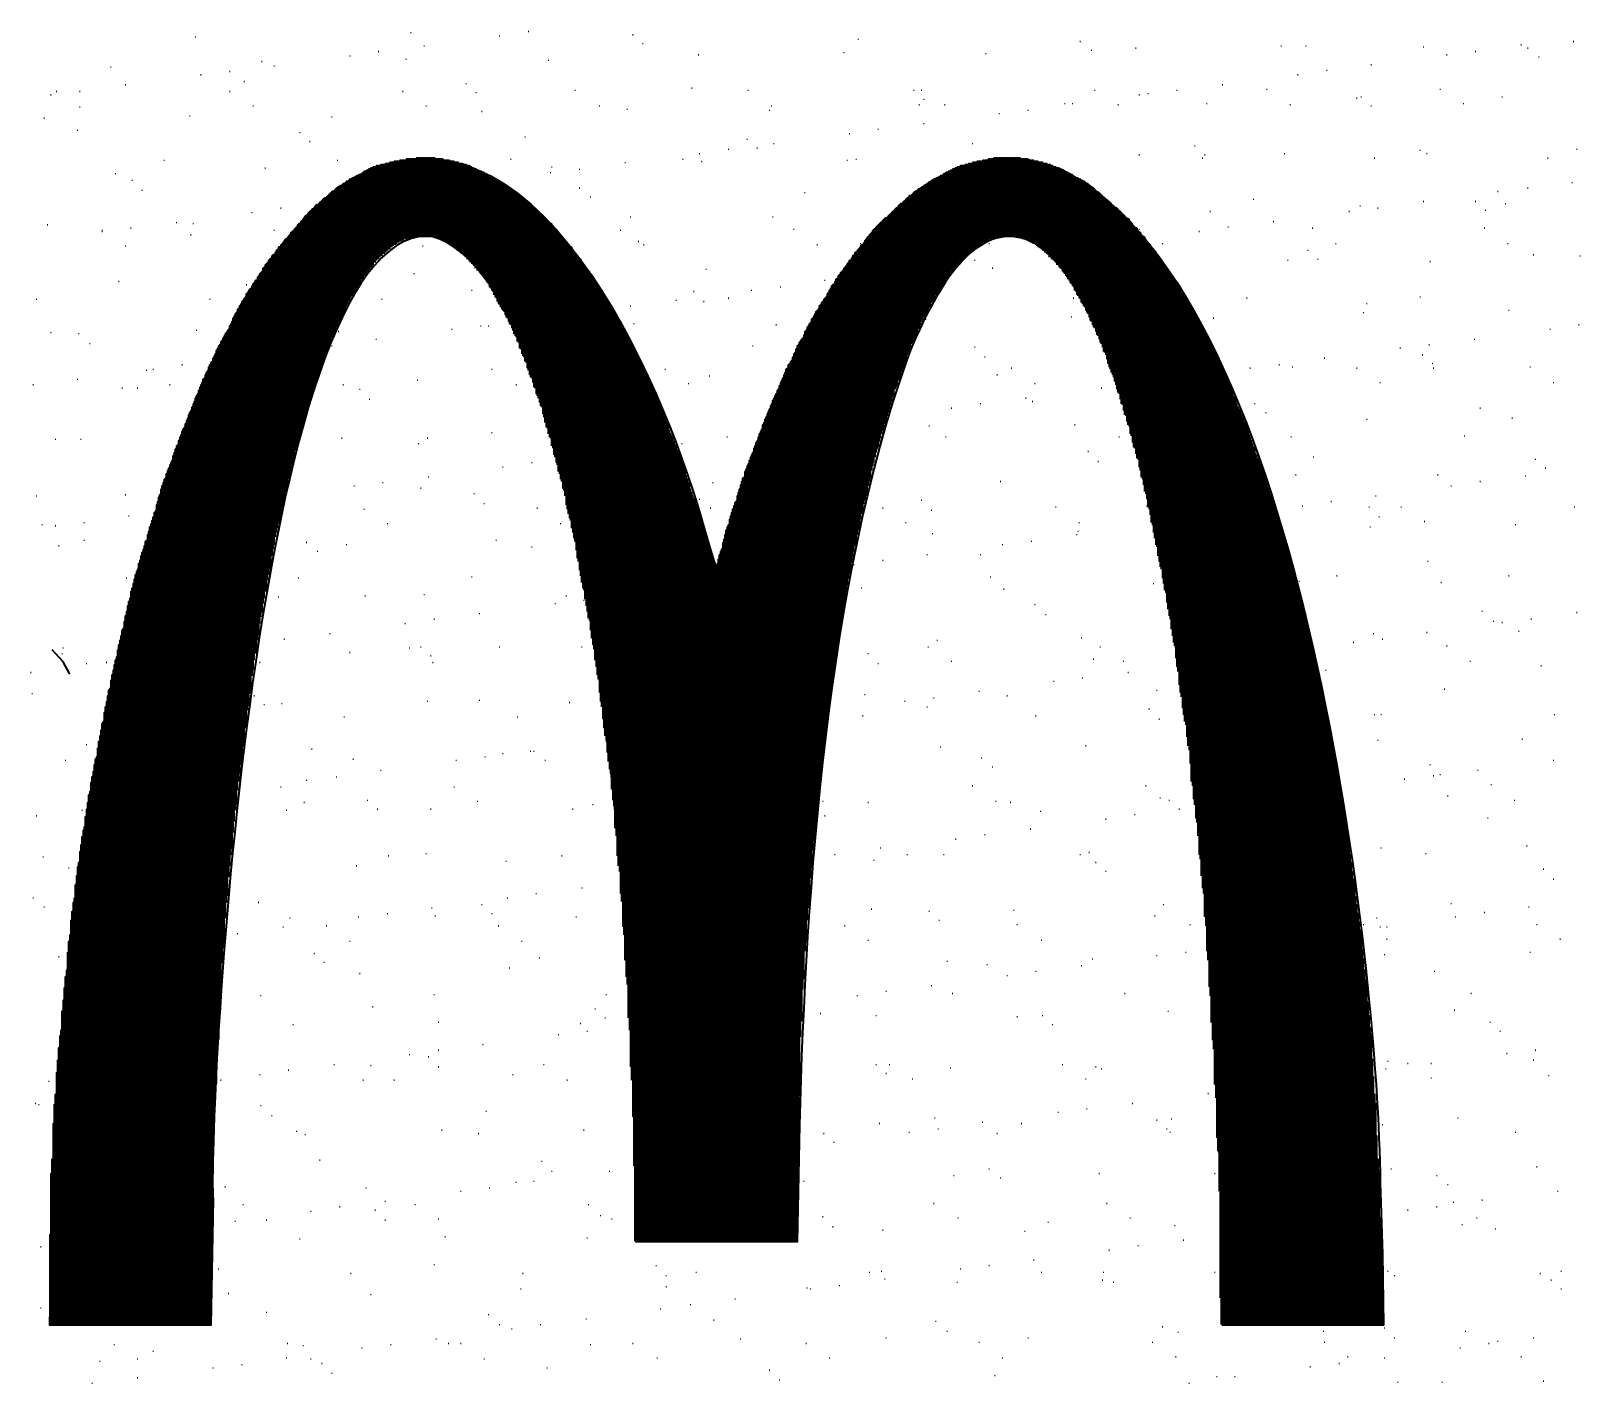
# Model space of a CAD drawing. Header units: millimetres. Extents: x 0.13 to 4.78, y 0.1 to 4.16.
import ezdxf

# ---------------------------------------------------------------- set-up
doc = ezdxf.new("R2010")
doc.units = ezdxf.units.MM
doc.layers.add('PDF4_Geometry', color=7, linetype='Continuous')

msp = doc.modelspace()

# ---------------------------------------------------------------- linework, layer by layer
at = {"layer": 'PDF4_Geometry', "lineweight": 15}
for points in [[(0.6271, 4.1409), (0.6271, 4.1442)], [(1.2737, 4.1542), (1.2737, 4.1575)], [(1.5404, 4.1442), (1.5404, 4.1475)], [(1.6271, 4.1575), (1.6271, 4.1609)], [(1.9404, 4.1475), (1.9404, 4.1509)], [(1.1771, 4.0975), (1.1771, 4.1009)], [(1.3137, 4.1142), (1.3137, 4.1175)], [(1.9704, 4.1209), (1.9704, 4.1242)], [(2.5737, 4.0942), (2.5737, 4.0975)], [(2.6171, 4.1342), (2.6171, 4.1375)], [(3.0004, 4.0909), (3.0004, 4.0942)], [(3.2837, 4.1275), (3.2837, 4.1309)], [(3.3171, 4.1009), (3.3171, 4.1042)], [(3.4504, 4.1075), (3.4504, 4.1109)], [(3.8871, 4.1142), (3.8871, 4.1175)], [(3.9604, 4.1142), (3.9604, 4.1175)], [(4.3137, 4.1109), (4.3137, 4.1142)], [(4.4704, 4.0975), (4.4704, 4.1009)], [(4.6071, 4.1175), (4.6071, 4.1209)], [(4.6271, 4.1075), (4.6271, 4.1109)], [(4.7637, 4.1275), (4.7637, 4.1309)], [(0.3737, 4.0509), (0.3737, 4.0542)], [(0.8271, 4.0675), (0.8271, 4.0709)], [(0.8637, 4.0542), (0.8637, 4.0575)], [(1.0904, 4.0842), (1.0904, 4.0875)], [(1.2604, 4.0742), (1.2604, 4.0775)], [(1.6871, 4.0709), (1.6871, 4.0742)], [(2.1371, 4.0875), (2.1371, 4.0909)], [(4.1571, 4.0575), (4.1571, 4.0609)], [(4.3837, 4.0875), (4.3837, 4.0909)], [(4.6604, 4.0809), (4.6604, 4.0842)], [(0.4171, 3.9975), (0.4171, 4.0009)], [(0.6437, 4.0275), (0.6437, 4.0309)], [(0.7304, 4.0375), (0.7304, 4.0409)], [(0.7737, 4.0075), (0.7737, 4.0109)], [(1.4404, 4.0009), (1.4404, 4.0042)], [(3.7104, 3.9975), (3.7104, 4.0009)], [(3.9371, 4.0275), (3.9371, 4.0309)], [(4.0237, 4.0409), (4.0237, 4.0442)], [(0.1937, 3.9675), (0.1937, 3.9709)], [(0.2104, 3.9775), (0.2104, 3.9809)], [(0.2804, 3.9775), (0.2804, 3.9809)], [(0.7304, 3.9775), (0.7304, 3.9809)], [(1.2504, 3.9775), (1.2504, 3.9809)], [(1.4704, 3.9742), (1.4704, 3.9775)], [(1.7671, 3.9809), (1.7671, 3.9842)], [(2.1171, 3.9875), (2.1171, 3.9909)], [(2.2871, 3.9809), (2.2871, 3.9842)], [(2.7837, 3.9809), (2.7837, 3.9842)], [(2.8071, 3.9809), (2.8071, 3.9842)], [(2.8137, 3.9542), (2.8137, 3.9575)], [(3.3271, 3.9809), (3.3271, 3.9842)], [(3.4604, 3.9675), (3.4604, 3.9709)], [(3.4871, 3.9709), (3.4871, 3.9742)], [(3.5737, 3.9809), (3.5737, 3.9842)], [(3.8437, 3.9842), (3.8437, 3.9875)], [(4.1137, 3.9575), (4.1137, 3.9609)], [(4.1271, 3.9609), (4.1271, 3.9642)], [(4.3637, 3.9842), (4.3637, 3.9875)], [(4.5504, 3.9609), (4.5504, 3.9642)], [(0.2804, 3.9309), (0.2804, 3.9342)], [(0.6104, 3.9042), (0.6104, 3.9075)], [(0.8004, 3.9342), (0.8004, 3.9375)], [(1.3204, 3.9342), (1.3204, 3.9375)], [(1.4871, 3.9175), (1.4871, 3.9209)], [(1.8404, 3.9342), (1.8404, 3.9375)], [(1.9237, 3.9242), (1.9237, 3.9275)], [(2.3504, 3.9209), (2.3504, 3.9242)], [(2.3571, 3.9342), (2.3571, 3.9375)], [(2.8004, 3.9375), (2.8004, 3.9409)], [(2.8771, 3.9375), (2.8771, 3.9409)], [(3.0404, 3.9109), (3.0404, 3.9142)], [(3.1271, 3.9209), (3.1271, 3.9242)], [(3.2371, 3.9409), (3.2371, 3.9442)], [(3.2604, 3.9409), (3.2604, 3.9442)], [(3.3971, 3.9375), (3.3971, 3.9409)], [(3.6637, 3.9409), (3.6637, 3.9442)], [(3.9137, 3.9375), (3.9137, 3.9409)], [(4.1571, 3.9342), (4.1571, 3.9375)], [(4.4337, 3.9409), (4.4337, 3.9442)], [(0.1737, 3.8975), (0.1737, 3.9009)], [(0.2737, 3.8609), (0.2737, 3.8642)], [(1.0371, 3.9009), (1.0371, 3.9042)], [(2.6771, 3.8642), (2.6771, 3.8675)], [(2.8137, 3.8809), (2.8137, 3.8842)], [(0.9404, 3.8542), (0.9404, 3.8575)], [(0.9704, 3.8275), (0.9704, 3.8309)], [(1.6171, 3.8409), (1.6171, 3.8442)], [(2.2837, 3.8342), (2.2837, 3.8375)], [(2.3637, 3.8209), (2.3637, 3.8242)], [(2.5904, 3.8509), (2.5904, 3.8542)], [(2.9604, 3.8209), (2.9604, 3.8242)], [(3.6271, 3.8142), (3.6271, 3.8175)], [(0.5337, 3.7709), (0.5337, 3.7742)], [(1.0537, 3.7709), (1.0537, 3.7742)], [(1.5737, 3.7742), (1.5737, 3.7775)], [(1.9171, 3.7642), (1.9171, 3.7675)], [(2.0904, 3.7742), (2.0904, 3.7775)], [(2.1404, 3.7909), (2.1404, 3.7942)], [(2.1471, 3.7675), (2.1471, 3.7709)], [(2.2271, 3.8042), (2.2271, 3.8075)], [(2.3137, 3.8075), (2.3137, 3.8109)], [(2.5837, 3.7709), (2.5837, 3.7742)], [(2.6104, 3.7742), (2.6104, 3.7775)], [(3.0104, 3.7709), (3.0104, 3.7742)], [(3.1304, 3.7742), (3.1304, 3.7775)], [(3.4604, 3.7875), (3.4604, 3.7909)], [(3.6504, 3.7775), (3.6504, 3.7809)], [(3.6571, 3.7875), (3.6571, 3.7909)], [(3.8971, 3.7909), (3.8971, 3.7942)], [(4.1671, 3.7775), (4.1671, 3.7809)], [(4.3037, 3.8009), (4.3037, 3.8042)], [(4.3237, 3.7909), (4.3237, 3.7942)], [(4.6871, 3.7775), (4.6871, 3.7809)], [(4.7737, 3.8042), (4.7737, 3.8075)], [(0.3871, 3.7309), (0.3871, 3.7342)], [(0.8371, 3.7475), (0.8371, 3.7509)], [(1.2737, 3.7509), (1.2737, 3.7542)], [(1.6937, 3.7342), (1.6937, 3.7375)], [(1.6971, 3.7509), (1.6971, 3.7542)], [(1.7804, 3.7442), (1.7804, 3.7475)], [(0.4371, 3.7109), (0.4371, 3.7142)], [(0.4671, 3.6809), (0.4671, 3.6842)], [(1.1137, 3.6942), (1.1137, 3.6975)], [(1.2437, 3.6742), (1.2437, 3.6775)], [(1.3304, 3.6842), (1.3304, 3.6875)], [(1.4671, 3.7042), (1.4671, 3.7075)], [(1.7804, 3.6875), (1.7804, 3.6909)], [(2.4571, 3.6742), (2.4571, 3.6775)], [(4.5371, 3.6775), (4.5371, 3.6809)], [(4.6271, 3.6875), (4.6271, 3.6909)], [(4.7604, 3.7042), (4.7604, 3.7075)], [(0.8837, 3.6275), (0.8837, 3.6309)], [(1.0171, 3.6442), (1.0171, 3.6475)], [(1.8137, 3.6609), (1.8137, 3.6642)], [(3.1237, 3.6675), (3.1237, 3.6709)], [(3.1571, 3.6409), (3.1571, 3.6442)], [(3.8037, 3.6542), (3.8037, 3.6575)], [(4.1237, 3.6342), (4.1237, 3.6375)], [(4.1771, 3.6275), (4.1771, 3.6309)], [(4.3137, 3.6475), (4.3137, 3.6509)], [(4.4704, 3.6475), (4.4704, 3.6509)], [(4.5604, 3.6409), (4.5604, 3.6442)], [(0.1837, 3.5775), (0.1837, 3.5809)], [(0.5704, 3.5842), (0.5704, 3.5875)], [(0.6204, 3.5809), (0.6204, 3.5842)], [(0.7971, 3.6142), (0.7971, 3.6175)], [(1.0471, 3.5809), (1.0471, 3.5842)], [(1.4971, 3.5942), (1.4971, 3.5975)], [(1.9337, 3.6009), (1.9337, 3.6042)], [(2.3604, 3.6009), (2.3604, 3.6042)], [(2.8104, 3.6142), (2.8104, 3.6175)], [(3.2471, 3.6209), (3.2471, 3.6242)], [(3.6737, 3.6175), (3.6737, 3.6209)], [(3.8637, 3.5875), (3.8637, 3.5909)], [(4.0904, 3.6175), (4.0904, 3.6209)], [(4.5004, 3.6209), (4.5004, 3.6242)], [(0.3471, 3.5575), (0.3471, 3.5609), (0.3471, 3.5642)], [(0.4337, 3.5675), (0.4337, 3.5709)], [(0.6137, 3.5475), (0.6137, 3.5509)], [(0.8637, 3.5609), (0.8637, 3.5642)], [(1.2804, 3.5442), (1.2804, 3.5475)], [(1.3837, 3.5609), (1.3837, 3.5642)], [(1.9037, 3.5609), (1.9037, 3.5642)], [(2.4237, 3.5642), (2.4237, 3.5675)], [(2.9404, 3.5642), (2.9404, 3.5675)], [(3.4604, 3.5642), (3.4604, 3.5675)], [(3.6404, 3.5575), (3.6404, 3.5609)], [(3.7271, 3.5709), (3.7271, 3.5742)], [(3.9804, 3.5675), (3.9804, 3.5709)], [(4.4971, 3.5675), (4.4971, 3.5709)], [(0.4171, 3.5142), (0.4171, 3.5175)], [(0.9337, 3.5142), (0.9337, 3.5175)], [(1.3104, 3.5142), (1.3104, 3.5175)], [(1.4537, 3.5175), (1.4537, 3.5209)], [(1.9571, 3.5275), (1.9571, 3.5309)], [(1.9737, 3.5175), (1.9737, 3.5209)], [(2.4937, 3.5175), (2.4937, 3.5209)], [(2.6237, 3.5209), (2.6237, 3.5242)], [(2.6537, 3.4942), (2.6537, 3.4975)], [(3.0104, 3.5209), (3.0104, 3.5242)], [(3.1937, 3.5009), (3.1937, 3.5042)], [(3.2804, 3.5109), (3.2804, 3.5142)], [(3.3004, 3.5075), (3.3004, 3.5109)], [(3.4137, 3.5275), (3.4137, 3.5309)], [(3.5304, 3.5209), (3.5304, 3.5242)], [(3.9671, 3.5009), (3.9671, 3.5042)], [(4.0504, 3.5209), (4.0504, 3.5242)], [(4.5671, 3.5209), (4.5671, 3.5242)], [(4.6437, 3.4875), (4.6437, 3.4909)], [(4.7837, 3.4842), (4.7837, 3.4875)], [(2.1604, 3.4442), (2.1604, 3.4475)], [(2.5971, 3.4509), (2.5971, 3.4542)], [(2.7437, 3.4409), (2.7437, 3.4442)], [(2.8304, 3.4509), (2.8304, 3.4542)], [(2.9671, 3.4709), (2.9671, 3.4742)], [(3.0204, 3.4475), (3.0204, 3.4509)], [(3.4704, 3.4642), (3.4704, 3.4675)], [(3.9071, 3.4709), (3.9071, 3.4742)], [(3.9971, 3.4742), (3.9971, 3.4775)], [(4.3337, 3.4675), (4.3337, 3.4709)], [(0.3971, 3.4075), (0.3971, 3.4109)], [(0.7804, 3.3975), (0.7804, 3.4009)], [(0.8471, 3.4242), (0.8471, 3.4275)], [(1.2837, 3.4309), (1.2837, 3.4342)], [(1.7104, 3.4275), (1.7104, 3.4309)], [(2.5171, 3.4109), (2.5171, 3.4142)], [(0.1504, 3.3542), (0.1504, 3.3575)], [(0.6704, 3.3542), (0.6704, 3.3575)], [(0.8104, 3.3675), (0.8104, 3.3709)], [(1.1871, 3.3542), (1.1871, 3.3575)], [(1.4571, 3.3809), (1.4571, 3.3842)], [(1.7071, 3.3542), (1.7071, 3.3575)], [(2.0704, 3.3509), (2.0704, 3.3542)], [(2.1237, 3.3775), (2.1237, 3.3809)], [(2.1537, 3.3475), (2.1537, 3.3509)], [(2.2271, 3.3575), (2.2271, 3.3609)], [(2.2971, 3.3809), (2.2971, 3.3842)], [(2.3837, 3.3909), (2.3837, 3.3942)], [(2.7471, 3.3575), (2.7471, 3.3609)], [(2.8004, 3.3609), (2.8004, 3.3642)], [(3.2637, 3.3575), (3.2637, 3.3609)], [(3.4671, 3.3542), (3.4671, 3.3575)], [(3.7837, 3.3575), (3.7837, 3.3609)], [(4.3037, 3.3609), (4.3037, 3.3642)], [(1.8471, 3.3209), (1.8471, 3.3242)], [(1.9337, 3.3342), (1.9337, 3.3375)], [(3.2571, 3.3009), (3.2571, 3.3042)], [(3.4971, 3.3275), (3.4971, 3.3309)], [(4.1337, 3.3142), (4.1337, 3.3175)], [(4.1437, 3.3409), (4.1437, 3.3442)], [(4.5704, 3.3209), (4.5704, 3.3242)], [(0.1937, 3.2542), (0.1937, 3.2575)], [(0.6304, 3.2609), (0.6304, 3.2642)], [(1.0571, 3.2575), (1.0571, 3.2609)], [(1.3971, 3.2642), (1.3971, 3.2675)], [(1.4837, 3.2742), (1.4837, 3.2775)], [(1.5071, 3.2742), (1.5071, 3.2775)], [(1.6204, 3.2909), (1.6204, 3.2942)], [(1.9437, 3.2809), (1.9437, 3.2842)], [(2.3704, 3.2775), (2.3704, 3.2809)], [(2.8204, 3.2942), (2.8204, 3.2975)], [(3.6837, 3.2975), (3.6837, 3.3009)], [(4.6937, 3.2642), (4.6937, 3.2675)], [(4.7804, 3.2775), (4.7804, 3.2809)], [(0.2771, 3.2509), (0.2771, 3.2542)], [(0.3104, 3.2209), (0.3104, 3.2242)], [(0.9537, 3.2342), (0.9537, 3.2375)], [(1.0371, 3.2142), (1.0371, 3.2175)], [(1.1704, 3.2342), (1.1704, 3.2375)], [(1.6237, 3.2309), (1.6237, 3.2342)], [(2.3004, 3.2142), (2.3004, 3.2175)], [(2.9671, 3.2109), (2.9671, 3.2142)], [(4.2437, 3.2075), (4.2437, 3.2109)], [(4.3304, 3.2175), (4.3304, 3.2209)], [(4.4671, 3.2342), (4.4671, 3.2375)], [(0.7237, 3.1742), (0.7237, 3.1775)], [(0.9504, 3.2042), (0.9504, 3.2075)], [(1.6537, 3.2009), (1.6537, 3.2042)], [(2.9971, 3.1809), (2.9971, 3.1842)], [(3.6437, 3.1942), (3.6437, 3.1975)], [(4.0171, 3.1775), (4.0171, 3.1809)], [(4.3104, 3.1875), (4.3104, 3.1909)], [(4.3404, 3.1609), (4.3404, 3.1642)], [(0.2737, 3.1142), (0.2737, 3.1175)], [(0.4804, 3.1409), (0.4804, 3.1442)], [(0.5004, 3.1442), (0.5004, 3.1475)], [(0.5871, 3.1575), (0.5871, 3.1609)], [(1.0004, 3.1442), (1.0004, 3.1475)], [(1.5171, 3.1442), (1.5171, 3.1475)], [(2.0371, 3.1442), (2.0371, 3.1475)], [(2.1704, 3.1242), (2.1704, 3.1275)], [(2.5571, 3.1442), (2.5571, 3.1475)], [(2.6071, 3.1309), (2.6071, 3.1342)], [(3.0337, 3.1275), (3.0337, 3.1309)], [(3.0771, 3.1475), (3.0771, 3.1509)], [(3.4837, 3.1442), (3.4837, 3.1475)], [(3.5704, 3.1175), (3.5704, 3.1209)], [(3.5937, 3.1475), (3.5937, 3.1509)], [(3.7937, 3.1475), (3.7937, 3.1509)], [(3.8804, 3.1575), (3.8804, 3.1609)], [(3.9204, 3.1509), (3.9204, 3.1542)], [(4.1137, 3.1475), (4.1137, 3.1509)], [(4.3437, 3.1475), (4.3437, 3.1509)], [(4.6337, 3.1509), (4.6337, 3.1542)], [(0.1404, 3.0975), (0.1404, 3.1009)], [(0.4071, 3.0875), (0.4071, 3.0909)], [(0.4537, 3.0875), (0.4537, 3.0909)], [(0.5504, 3.0975), (0.5504, 3.1009)], [(0.8571, 3.1042), (0.8571, 3.1075)], [(1.0704, 3.0975), (1.0704, 3.1009)], [(1.1204, 3.0842), (1.1204, 3.0875)], [(1.2937, 3.1109), (1.2937, 3.1142)], [(1.5904, 3.0975), (1.5904, 3.1009)], [(1.7204, 3.1075), (1.7204, 3.1109)], [(1.7971, 3.0675), (1.7971, 3.0709)], [(2.1071, 3.1009), (2.1071, 3.1042)], [(2.6271, 3.1009), (2.6271, 3.1042)], [(3.1471, 3.1009), (3.1471, 3.1042)], [(3.3471, 3.0875), (3.3471, 3.0909)], [(3.4337, 3.1009), (3.4337, 3.1042)], [(3.6637, 3.1042), (3.6637, 3.1075)], [(4.1837, 3.1042), (4.1837, 3.1075)], [(4.7037, 3.1042), (4.7037, 3.1075)], [(1.1504, 3.0542), (1.1504, 3.0575)], [(2.4637, 3.0642), (2.4637, 3.0675)], [(2.4971, 3.0342), (2.4971, 3.0375)], [(2.8971, 3.0275), (2.8971, 3.0309)], [(2.9837, 3.0409), (2.9837, 3.0442)], [(3.1204, 3.0575), (3.1204, 3.0609)], [(3.1404, 3.0475), (3.1404, 3.0509)], [(3.8071, 3.0409), (3.8071, 3.0442)], [(4.4837, 3.0275), (4.4837, 3.0309)], [(2.5371, 2.9809), (2.5371, 2.9842)], [(2.6704, 2.9975), (2.6704, 3.0009)], [(2.8304, 2.9742), (2.8304, 2.9775)], [(3.2671, 2.9775), (3.2671, 2.9809)], [(3.6937, 2.9775), (3.6937, 2.9809)], [(3.8404, 3.0142), (3.8404, 3.0175)], [(4.1437, 2.9942), (4.1437, 2.9975)], [(4.5804, 2.9975), (4.5804, 3.0009)], [(0.2071, 2.9342), (0.2071, 2.9375)], [(0.2837, 2.9342), (0.2837, 2.9375)], [(0.6204, 2.9375), (0.6204, 2.9409)], [(0.6404, 2.9409), (0.6404, 2.9442)], [(0.8037, 2.9375), (0.8037, 2.9409)], [(1.0671, 2.9375), (1.0671, 2.9409)], [(1.3237, 2.9375), (1.3237, 2.9409)], [(1.5171, 2.9542), (1.5171, 2.9575)], [(1.8404, 2.9375), (1.8404, 2.9409)], [(1.9537, 2.9575), (1.9537, 2.9609)], [(2.2237, 2.9409), (2.2237, 2.9442)], [(2.3604, 2.9375), (2.3604, 2.9409)], [(2.3804, 2.9575), (2.3804, 2.9609)], [(2.4504, 2.9709), (2.4504, 2.9742)], [(2.8804, 2.9409), (2.8804, 2.9442)], [(3.4004, 2.9409), (3.4004, 2.9442)], [(3.9171, 2.9409), (3.9171, 2.9442)], [(4.4371, 2.9442), (4.4371, 2.9475)], [(0.6504, 2.9075), (0.6504, 2.9109)], [(1.2971, 2.9209), (1.2971, 2.9242)], [(1.7737, 2.8809), (1.7737, 2.8842)], [(1.9637, 2.9175), (1.9637, 2.9209)], [(1.9937, 2.8875), (1.9937, 2.8909)], [(2.0004, 2.9109), (2.0004, 2.9142)], [(2.0871, 2.9209), (2.0871, 2.9242)], [(2.6404, 2.9009), (2.6404, 2.9042)], [(3.3071, 2.8975), (3.3071, 2.9009)], [(3.9837, 2.8809), (3.9837, 2.8842)], [(1.5504, 2.8509), (1.5504, 2.8542)], [(1.6371, 2.8642), (1.6371, 2.8675)], [(3.3371, 2.8675), (3.3371, 2.8709)], [(4.6504, 2.8742), (4.6504, 2.8775)], [(4.6804, 2.8475), (4.6804, 2.8509)], [(1.1037, 2.7942), (1.1037, 2.7975)], [(1.1904, 2.8042), (1.1904, 2.8075)], [(1.3037, 2.7875), (1.3037, 2.7909)], [(1.3271, 2.8209), (1.3271, 2.8242)], [(1.7304, 2.7875), (1.7304, 2.7909)], [(2.1804, 2.8042), (2.1804, 2.8075)], [(2.6171, 2.8075), (2.6171, 2.8109)], [(3.0437, 2.8075), (3.0437, 2.8109)], [(3.4937, 2.8242), (3.4937, 2.8275)], [(3.9304, 2.8275), (3.9304, 2.8309)], [(4.3571, 2.8275), (4.3571, 2.8309)], [(4.3971, 2.7942), (4.3971, 2.7975)], [(4.4837, 2.8075), (4.4837, 2.8109)], [(4.6204, 2.8242), (4.6204, 2.8275)], [(0.1504, 2.7642), (0.1504, 2.7675)], [(0.4171, 2.7675), (0.4171, 2.7709)], [(0.7404, 2.7442), (0.7404, 2.7475)], [(0.7971, 2.7775), (0.7971, 2.7809)], [(0.8671, 2.7842), (0.8671, 2.7875)], [(0.8771, 2.7642), (0.8771, 2.7675)], [(1.4637, 2.7709), (1.4637, 2.7742)], [(1.4937, 2.7409), (1.4937, 2.7442)], [(2.1404, 2.7542), (2.1404, 2.7575)], [(2.8071, 2.7509), (2.8071, 2.7542)], [(4.0371, 2.7475), (4.0371, 2.7509)], [(4.1704, 2.7642), (4.1704, 2.7675)], [(0.4271, 2.7042), (0.4271, 2.7075)], [(0.6137, 2.7242), (0.6137, 2.7275)], [(0.6537, 2.7342), (0.6537, 2.7375)], [(1.1337, 2.7242), (1.1337, 2.7275)], [(1.6537, 2.7275), (1.6537, 2.7309)], [(2.1737, 2.7275), (2.1737, 2.7309)], [(2.6904, 2.7275), (2.6904, 2.7309)], [(2.8371, 2.7209), (2.8371, 2.7242)], [(3.2104, 2.7309), (3.2104, 2.7342)], [(3.4837, 2.7342), (3.4837, 2.7375)], [(3.7237, 2.7042), (3.7237, 2.7075)], [(3.7304, 2.7309), (3.7304, 2.7342)], [(3.9504, 2.7342), (3.9504, 2.7375)], [(4.1504, 2.7309), (4.1504, 2.7342)], [(4.1804, 2.7009), (4.1804, 2.7042)], [(4.2471, 2.7309), (4.2471, 2.7342)], [(4.7671, 2.7309), (4.7671, 2.7342)], [(0.1671, 2.6775), (0.1671, 2.6809)], [(0.2071, 2.6742), (0.2071, 2.6775)], [(0.2937, 2.6842), (0.2937, 2.6875)], [(0.6871, 2.6809), (0.6871, 2.6842)], [(1.2037, 2.6809), (1.2037, 2.6842)], [(1.7237, 2.6809), (1.7237, 2.6842)], [(2.2437, 2.6842), (2.2437, 2.6875)], [(2.7604, 2.6842), (2.7604, 2.6875)], [(2.8404, 2.6509), (2.8404, 2.6542)], [(3.2737, 2.6475), (3.2737, 2.6509)], [(3.2771, 2.6575), (3.2771, 2.6609)], [(3.2804, 2.6842), (3.2804, 2.6875)], [(3.5004, 2.6775), (3.5004, 2.6809)], [(3.5871, 2.6875), (3.5871, 2.6909)], [(3.7037, 2.6542), (3.7037, 2.6575)], [(3.8004, 2.6842), (3.8004, 2.6875)], [(4.1537, 2.6709), (4.1537, 2.6742)], [(4.3171, 2.6875), (4.3171, 2.6909)], [(4.5904, 2.6775), (4.5904, 2.6809)], [(0.2171, 2.6142), (0.2171, 2.6175)], [(0.2937, 2.6309), (0.2937, 2.6342)], [(0.6537, 2.6175), (0.6537, 2.6209)], [(0.9604, 2.6242), (0.9604, 2.6275)], [(1.0804, 2.6175), (1.0804, 2.6209)], [(1.5304, 2.6309), (1.5304, 2.6342)], [(1.6371, 2.6109), (1.6371, 2.6142)], [(1.9637, 2.6375), (1.9637, 2.6409)], [(2.3071, 2.6042), (2.3071, 2.6075)], [(2.3904, 2.6342), (2.3904, 2.6375)], [(3.0504, 2.6175), (3.0504, 2.6209)], [(3.1371, 2.6275), (3.1371, 2.6309)], [(0.9937, 2.5975), (0.9937, 2.6009)], [(2.3371, 2.5742), (2.3371, 2.5775)], [(2.6037, 2.5575), (2.6037, 2.5609)], [(2.6904, 2.5709), (2.6904, 2.5742)], [(2.8237, 2.5875), (2.8237, 2.5909)], [(2.9837, 2.5875), (2.9837, 2.5909)], [(3.6504, 2.5842), (3.6504, 2.5875)], [(3.6804, 2.5542), (3.6804, 2.5575)], [(4.3271, 2.5675), (4.3271, 2.5709)], [(0.4204, 2.5175), (0.4204, 2.5209)], [(0.9371, 2.5175), (0.9371, 2.5209)], [(1.4571, 2.5209), (1.4571, 2.5242)], [(1.9771, 2.5209), (1.9771, 2.5242)], [(2.2404, 2.5109), (2.2404, 2.5142)], [(2.3771, 2.5275), (2.3771, 2.5309)], [(2.4971, 2.5209), (2.4971, 2.5242)], [(3.0137, 2.5209), (3.0137, 2.5242)], [(3.5337, 2.5242), (3.5337, 2.5275)], [(4.0537, 2.5242), (4.0537, 2.5275)], [(4.5704, 2.5242), (4.5704, 2.5275)], [(0.4604, 2.4775), (0.4604, 2.4809)], [(1.1371, 2.4642), (1.1371, 2.4675)], [(1.3137, 2.4675), (1.3137, 2.4709)], [(1.7404, 2.4642), (1.7404, 2.4675)], [(1.9271, 2.4709), (1.9271, 2.4742)], [(2.1537, 2.5009), (2.1537, 2.5042)], [(2.1904, 2.4809), (2.1904, 2.4842)], [(2.6271, 2.4875), (2.6271, 2.4909)], [(3.0537, 2.4842), (3.0537, 2.4875)], [(3.5037, 2.5009), (3.5037, 2.5042)], [(3.9404, 2.5075), (3.9404, 2.5109)], [(4.3671, 2.5042), (4.3671, 2.5075)], [(0.4271, 2.4442), (0.4271, 2.4475)], [(0.4904, 2.4509), (0.4904, 2.4542)], [(0.8771, 2.4609), (0.8771, 2.4642)], [(1.7071, 2.4409), (1.7071, 2.4442)], [(1.7937, 2.4509), (1.7937, 2.4542)], [(1.8037, 2.4575), (1.8037, 2.4609)], [(1.8337, 2.4275), (1.8337, 2.4309)], [(2.4804, 2.4442), (2.4804, 2.4475)], [(3.1471, 2.4375), (3.1471, 2.4409)], [(3.8237, 2.4209), (3.8237, 2.4242)], [(4.4904, 2.4175), (4.4904, 2.4209)], [(1.2571, 2.3809), (1.2571, 2.3842)], [(1.3437, 2.3942), (1.3437, 2.3975)], [(1.4804, 2.4109), (1.4804, 2.4142)], [(3.1804, 2.4075), (3.1804, 2.4109)], [(4.5237, 2.3875), (4.5237, 2.3909)], [(4.5504, 2.3842), (4.5504, 2.3875)], [(4.6371, 2.3942), (4.6371, 2.3975)], [(4.7737, 2.4142), (4.7737, 2.4175)], [(0.8937, 2.3342), (0.8937, 2.3375)], [(1.0304, 2.3509), (1.0304, 2.3542)], [(2.8537, 2.3309), (2.8537, 2.3342)], [(3.2871, 2.3375), (3.2871, 2.3409)], [(3.7137, 2.3342), (3.7137, 2.3375)], [(4.1037, 2.3242), (4.1037, 2.3275)], [(4.1637, 2.3509), (4.1637, 2.3542)], [(4.1904, 2.3342), (4.1904, 2.3375)], [(4.3237, 2.3542), (4.3237, 2.3575)], [(4.6004, 2.3575), (4.6004, 2.3609)], [(0.2271, 2.2909), (0.2271, 2.2942)], [(0.2304, 2.3075), (0.2304, 2.3109)], [(0.5804, 2.2909), (0.5804, 2.2942)], [(0.6371, 2.3175), (0.6371, 2.3209)], [(0.6637, 2.2975), (0.6637, 2.3009)], [(0.7504, 2.3075), (0.7504, 2.3109)], [(0.8071, 2.3209), (0.8071, 2.3242)], [(1.0904, 2.2942), (1.0904, 2.2975)], [(1.2704, 2.3075), (1.2704, 2.3109)], [(1.3037, 2.3109), (1.3037, 2.3142)], [(1.3337, 2.2842), (1.3337, 2.2875)], [(1.5404, 2.3109), (1.5404, 2.3142)], [(1.7871, 2.3109), (1.7871, 2.3142)], [(1.9771, 2.3175), (1.9771, 2.3209)], [(1.9804, 2.2975), (1.9804, 2.3009)], [(2.3071, 2.3109), (2.3071, 2.3142)], [(2.4037, 2.3142), (2.4037, 2.3175)], [(2.6471, 2.2909), (2.6471, 2.2942)], [(2.8271, 2.3109), (2.8271, 2.3142)], [(3.3437, 2.3109), (3.3437, 2.3142)], [(3.7404, 2.2775), (3.7404, 2.2809)], [(3.8637, 2.3142), (3.8637, 2.3175)], [(3.8771, 2.2942), (3.8771, 2.2975)], [(4.3837, 2.3142), (4.3837, 2.3175)], [(0.1337, 2.2342), (0.1337, 2.2375)], [(0.3004, 2.2609), (0.3004, 2.2642)], [(0.3604, 2.2642), (0.3604, 2.2675)], [(0.4471, 2.2742), (0.4471, 2.2775)], [(0.8204, 2.2642), (0.8204, 2.2675)], [(1.3404, 2.2642), (1.3404, 2.2675)], [(1.8571, 2.2642), (1.8571, 2.2675)], [(2.3771, 2.2642), (2.3771, 2.2675)], [(2.6771, 2.2609), (2.6771, 2.2642)], [(2.8971, 2.2675), (2.8971, 2.2709)], [(3.3237, 2.2742), (3.3237, 2.2775)], [(3.4137, 2.2675), (3.4137, 2.2709)], [(3.4271, 2.2342), (3.4271, 2.2375)], [(3.6537, 2.2642), (3.6537, 2.2675)], [(3.9337, 2.2675), (3.9337, 2.2709)], [(3.9904, 2.2709), (3.9904, 2.2742)], [(4.0204, 2.2409), (4.0204, 2.2442)], [(4.4537, 2.2675), (4.4537, 2.2709)], [(4.6671, 2.2542), (4.6671, 2.2575)], [(3.2037, 2.2075), (3.2037, 2.2109)], [(3.2904, 2.2175), (3.2904, 2.2209)], [(3.9504, 2.1842), (3.9504, 2.1875)], [(4.3771, 2.1842), (4.3771, 2.1875)], [(0.1371, 2.1709), (0.1371, 2.1742)], [(0.8037, 2.1642), (0.8037, 2.1675)], [(0.8337, 2.1375), (0.8337, 2.1409)], [(0.8871, 2.1409), (0.8871, 2.1442)], [(1.3237, 2.1475), (1.3237, 2.1509)], [(1.4804, 2.1509), (1.4804, 2.1542)], [(1.7504, 2.1442), (1.7504, 2.1475)], [(2.1471, 2.1442), (2.1471, 2.1475)], [(2.2004, 2.1609), (2.2004, 2.1642)], [(2.6371, 2.1675), (2.6371, 2.1709)], [(2.7571, 2.1475), (2.7571, 2.1509)], [(2.8437, 2.1575), (2.8437, 2.1609)], [(2.9804, 2.1775), (2.9804, 2.1809)], [(3.0637, 2.1642), (3.0637, 2.1675)], [(3.5137, 2.1809), (3.5137, 2.1842)], [(0.4371, 2.1242), (0.4371, 2.1275)], [(0.5537, 2.1009), (0.5537, 2.1042)], [(1.0737, 2.1009), (1.0737, 2.1042)], [(1.5937, 2.1009), (1.5937, 2.1042)], [(2.1104, 2.1042), (2.1104, 2.1075)], [(2.1771, 2.1175), (2.1771, 2.1209)], [(2.3937, 2.1009), (2.3937, 2.1042)], [(2.5304, 2.1175), (2.5304, 2.1209)], [(2.6304, 2.1042), (2.6304, 2.1075)], [(2.8237, 2.1309), (2.8237, 2.1342)], [(3.1504, 2.1042), (3.1504, 2.1075)], [(3.4904, 2.1242), (3.4904, 2.1275)], [(3.5204, 2.0942), (3.5204, 2.0975)], [(3.6671, 2.1075), (3.6671, 2.1109)], [(4.1671, 2.1075), (4.1671, 2.1109)], [(4.1871, 2.1075), (4.1871, 2.1109)], [(4.7071, 2.1075), (4.7071, 2.1109)], [(2.0804, 2.0575), (2.0804, 2.0609)], [(2.3071, 2.0875), (2.3071, 2.0909)], [(0.3004, 2.0175), (0.3004, 2.0209)], [(0.9771, 2.0042), (0.9771, 2.0075)], [(1.6337, 1.9975), (1.6337, 2.0009)], [(1.6437, 1.9975), (1.6437, 2.0009)], [(1.8604, 2.0275), (1.8604, 2.0309)], [(1.9471, 2.0409), (1.9471, 2.0442)], [(2.8637, 2.0109), (2.8637, 2.0142)], [(3.3004, 2.0142), (3.3004, 2.0175)], [(3.7271, 2.0142), (3.7271, 2.0175)], [(4.1771, 2.0309), (4.1771, 2.0342)], [(4.6104, 2.0342), (4.6104, 2.0375)], [(0.2371, 1.9709), (0.2371, 1.9742)], [(0.3337, 1.9909), (0.3337, 1.9942)], [(0.6737, 1.9742), (0.6737, 1.9775)], [(1.1004, 1.9742), (1.1004, 1.9775)], [(1.4104, 1.9709), (1.4104, 1.9742)], [(1.4971, 1.9809), (1.4971, 1.9842)], [(1.5504, 1.9909), (1.5504, 1.9942)], [(1.6771, 1.9709), (1.6771, 1.9742)], [(1.9871, 1.9942), (1.9871, 1.9975)], [(2.3204, 1.9842), (2.3204, 1.9875)], [(2.4137, 1.9942), (2.4137, 1.9975)], [(2.9871, 1.9775), (2.9871, 1.9809)], [(3.0204, 1.9509), (3.0204, 1.9542)], [(3.6671, 1.9642), (3.6671, 1.9675)], [(4.3337, 1.9575), (4.3337, 1.9609)], [(4.7037, 1.9709), (4.7037, 1.9742)], [(0.9604, 1.9109), (0.9604, 1.9142)], [(1.0504, 1.9209), (1.0504, 1.9242)], [(1.1837, 1.9409), (1.1837, 1.9442)], [(4.2571, 1.9142), (4.2571, 1.9175)], [(4.3437, 1.9242), (4.3437, 1.9275)], [(4.3637, 1.9275), (4.3637, 1.9309)], [(4.4771, 1.9409), (4.4771, 1.9442)], [(0.3637, 1.8875), (0.3637, 1.8909)], [(0.4771, 1.8575), (0.4771, 1.8609)], [(0.6004, 1.8642), (0.6004, 1.8675)], [(0.7371, 1.8809), (0.7371, 1.8842)], [(0.8837, 1.8909), (0.8837, 1.8942)], [(1.4037, 1.8909), (1.4037, 1.8942)], [(1.9237, 1.8909), (1.9237, 1.8942)], [(2.4404, 1.8942), (2.4404, 1.8975)], [(2.9604, 1.8942), (2.9604, 1.8975)], [(3.4804, 1.8942), (3.4804, 1.8975)], [(3.5237, 1.8575), (3.5237, 1.8609)], [(3.8937, 1.8642), (3.8937, 1.8675)], [(3.9604, 1.8642), (3.9604, 1.8675)], [(3.9971, 1.8942), (3.9971, 1.8975)], [(4.0304, 1.8842), (4.0304, 1.8875)], [(4.3871, 1.8642), (4.3871, 1.8675)], [(4.5171, 1.8975), (4.5171, 1.9009)], [(0.2871, 1.8209), (0.2871, 1.8242)], [(0.4371, 1.8442), (0.4371, 1.8475)], [(0.5137, 1.8509), (0.5137, 1.8542)], [(0.9004, 1.8209), (0.9004, 1.8242)], [(0.9537, 1.8442), (0.9537, 1.8475)], [(1.1437, 1.8509), (1.1437, 1.8542)], [(1.1737, 1.8242), (1.1737, 1.8275)], [(1.3337, 1.8242), (1.3337, 1.8275)], [(1.4737, 1.8475), (1.4737, 1.8509)], [(1.7604, 1.8242), (1.7604, 1.8275)], [(1.8204, 1.8375), (1.8204, 1.8409)], [(1.9937, 1.8475), (1.9937, 1.8509)], [(2.2104, 1.8409), (2.2104, 1.8442)], [(2.4871, 1.8309), (2.4871, 1.8342)], [(2.5104, 1.8475), (2.5104, 1.8509)], [(2.6471, 1.8442), (2.6471, 1.8475)], [(3.0304, 1.8475), (3.0304, 1.8509)], [(3.0737, 1.8442), (3.0737, 1.8475)], [(3.1637, 1.8175), (3.1637, 1.8209)], [(3.5504, 1.8509), (3.5504, 1.8542)], [(3.5804, 1.8242), (3.5804, 1.8275)], [(3.8071, 1.8542), (3.8071, 1.8575)], [(3.8304, 1.8109), (3.8304, 1.8142)], [(4.0704, 1.8509), (4.0704, 1.8542)], [(4.5871, 1.8509), (4.5871, 1.8542)], [(0.1504, 1.8042), (0.1504, 1.8075)], [(0.4504, 1.8042), (0.4504, 1.8075)], [(2.5171, 1.8042), (2.5171, 1.8075)], [(3.1337, 1.7642), (3.1337, 1.7675)], [(3.3604, 1.7942), (3.3604, 1.7975)], [(3.4471, 1.8075), (3.4471, 1.8109)], [(3.8604, 1.7842), (3.8604, 1.7875)], [(4.5071, 1.7975), (4.5071, 1.8009)], [(2.9104, 1.7342), (2.9104, 1.7375)], [(2.9971, 1.7475), (2.9971, 1.7509)], [(0.1704, 1.6809), (0.1704, 1.6842)], [(0.6437, 1.7042), (0.6437, 1.7075)], [(0.6737, 1.6775), (0.6737, 1.6809)], [(0.6871, 1.6842), (0.6871, 1.6875)], [(1.2071, 1.6842), (1.2071, 1.6875)], [(1.3204, 1.6909), (1.3204, 1.6942)], [(1.7271, 1.6842), (1.7271, 1.6875)], [(1.9871, 1.6842), (1.9871, 1.6875)], [(1.9971, 1.6742), (1.9971, 1.6775)], [(2.2471, 1.6842), (2.2471, 1.6875)], [(2.4237, 1.6709), (2.4237, 1.6742)], [(2.4604, 1.6775), (2.4604, 1.6809)], [(2.5471, 1.6875), (2.5471, 1.6909)], [(2.6637, 1.6709), (2.6637, 1.6742)], [(2.6837, 1.7075), (2.6837, 1.7109)], [(2.7637, 1.6875), (2.7637, 1.6909)], [(2.8737, 1.6875), (2.8737, 1.6909)], [(3.2837, 1.6875), (3.2837, 1.6909)], [(3.3104, 1.6942), (3.3104, 1.6975)], [(3.7371, 1.6909), (3.7371, 1.6942)], [(3.8037, 1.6875), (3.8037, 1.6909)], [(4.1871, 1.7075), (4.1871, 1.7109)], [(4.3204, 1.6909), (4.3204, 1.6942)], [(4.6237, 1.7142), (4.6237, 1.7175)], [(0.2471, 1.6475), (0.2471, 1.6509)], [(0.6837, 1.6542), (0.6837, 1.6575)], [(1.1104, 1.6542), (1.1104, 1.6575)], [(1.5604, 1.6675), (1.5604, 1.6709)], [(2.0171, 1.6575), (2.0171, 1.6609)], [(2.1004, 1.6275), (2.1004, 1.6309)], [(2.2337, 1.6475), (2.2337, 1.6509)], [(3.3304, 1.6642), (3.3304, 1.6675)], [(3.3604, 1.6375), (3.3604, 1.6409)], [(4.0071, 1.6509), (4.0071, 1.6542)], [(4.6737, 1.6442), (4.6737, 1.6475)], [(1.7871, 1.5875), (1.7871, 1.5909)], [(2.0137, 1.6175), (2.0137, 1.6209)], [(4.7037, 1.6142), (4.7037, 1.6175)], [(0.1404, 1.5575), (0.1404, 1.5609)], [(0.8171, 1.5442), (0.8171, 1.5475)], [(1.4871, 1.5375), (1.4871, 1.5409)], [(1.5637, 1.5575), (1.5637, 1.5609)], [(1.6504, 1.5709), (1.6504, 1.5742)], [(3.5337, 1.5375), (3.5337, 1.5409)], [(3.9704, 1.5442), (3.9704, 1.5475)], [(4.3971, 1.5409), (4.3971, 1.5442)], [(0.1737, 1.5309), (0.1737, 1.5342)], [(0.9104, 1.4975), (0.9104, 1.5009)], [(1.1171, 1.5009), (1.1171, 1.5042)], [(1.2037, 1.5109), (1.2037, 1.5142)], [(1.3371, 1.5275), (1.3371, 1.5309)], [(1.3471, 1.5042), (1.3471, 1.5075)], [(1.5171, 1.5109), (1.5171, 1.5142)], [(1.7704, 1.5009), (1.7704, 1.5042)], [(2.1637, 1.5242), (2.1637, 1.5275)], [(2.2237, 1.5175), (2.2237, 1.5209)], [(2.6571, 1.5242), (2.6571, 1.5275)], [(2.8304, 1.5175), (2.8304, 1.5209)], [(2.8604, 1.4909), (2.8604, 1.4942)], [(3.0837, 1.5209), (3.0837, 1.5242)], [(3.5071, 1.5042), (3.5071, 1.5075)], [(4.1737, 1.4975), (4.1737, 1.5009)], [(4.4104, 1.5009), (4.4104, 1.5042)], [(4.4971, 1.5142), (4.4971, 1.5175)], [(4.6304, 1.5309), (4.6304, 1.5342)], [(0.4604, 1.4809), (0.4604, 1.4842)], [(0.5004, 1.4709), (0.5004, 1.4742)], [(0.6671, 1.4409), (0.6671, 1.4442)], [(0.7537, 1.4509), (0.7537, 1.4542)], [(0.8904, 1.4709), (0.8904, 1.4742)], [(1.0204, 1.4742), (1.0204, 1.4775)], [(1.5371, 1.4742), (1.5371, 1.4775)], [(2.0571, 1.4742), (2.0571, 1.4775)], [(2.5771, 1.4742), (2.5771, 1.4775)], [(3.0937, 1.4775), (3.0937, 1.4809)], [(3.6137, 1.4775), (3.6137, 1.4809)], [(3.9604, 1.4442), (3.9604, 1.4475)], [(4.0471, 1.4542), (4.0471, 1.4575)], [(4.1337, 1.4775), (4.1337, 1.4809)], [(4.1837, 1.4709), (4.1837, 1.4742)], [(4.2037, 1.4709), (4.2037, 1.4742)], [(4.6537, 1.4775), (4.6537, 1.4809)], [(0.3037, 1.3942), (0.3037, 1.3975)], [(0.3171, 1.3975), (0.3171, 1.4009)], [(0.4404, 1.4109), (0.4404, 1.4142)], [(0.5704, 1.4275), (0.5704, 1.4309)], [(1.0904, 1.4275), (1.0904, 1.4309)], [(1.6071, 1.4275), (1.6071, 1.4309)], [(2.1271, 1.4309), (2.1271, 1.4342)], [(2.6471, 1.4309), (2.6471, 1.4342)], [(3.1671, 1.4309), (3.1671, 1.4342)], [(3.6004, 1.3942), (3.6004, 1.3975)], [(3.6837, 1.4309), (3.6837, 1.4342)], [(3.7337, 1.4142), (3.7337, 1.4175)], [(4.2037, 1.4342), (4.2037, 1.4375)], [(4.6337, 1.3942), (4.6337, 1.3975)], [(4.7237, 1.4342), (4.7237, 1.4375)], [(0.2171, 1.3809), (0.2171, 1.3842)], [(0.9837, 1.3909), (0.9837, 1.3942)], [(1.0137, 1.3642), (1.0137, 1.3675)], [(1.5704, 1.3475), (1.5704, 1.3509)], [(1.6604, 1.3775), (1.6604, 1.3809)], [(2.0071, 1.3542), (2.0071, 1.3575)], [(2.3271, 1.3709), (2.3271, 1.3742)], [(2.4337, 1.3509), (2.4337, 1.3542)], [(2.8837, 1.3675), (2.8837, 1.3709)], [(3.0037, 1.3575), (3.0037, 1.3609)], [(3.2871, 1.3542), (3.2871, 1.3575)], [(3.3204, 1.3742), (3.3204, 1.3775)], [(3.5137, 1.3842), (3.5137, 1.3875)], [(3.6704, 1.3509), (3.6704, 1.3542)], [(3.7471, 1.3709), (3.7471, 1.3742)], [(4.1971, 1.3875), (4.1971, 1.3909)], [(0.2571, 1.3275), (0.2571, 1.3309)], [(0.6937, 1.3342), (0.6937, 1.3375)], [(1.1204, 1.3309), (1.1204, 1.3342)], [(2.3604, 1.3442), (2.3604, 1.3475)], [(3.0637, 1.3242), (3.0637, 1.3275)], [(3.1504, 1.3375), (3.1504, 1.3409)], [(3.7037, 1.3242), (3.7037, 1.3275)], [(4.3471, 1.3375), (4.3471, 1.3409)], [(0.3037, 1.2642), (0.3037, 1.2675)], [(0.8237, 1.2642), (0.8237, 1.2675)], [(1.3437, 1.2675), (1.3437, 1.2709)], [(1.8604, 1.2675), (1.8604, 1.2709)], [(2.3804, 1.2675), (2.3804, 1.2709)], [(2.6137, 1.2642), (2.6137, 1.2675)], [(2.7004, 1.2775), (2.7004, 1.2809)], [(2.8371, 1.2942), (2.8371, 1.2975)], [(2.9004, 1.2709), (2.9004, 1.2742)], [(3.4171, 1.2709), (3.4171, 1.2742)], [(3.9371, 1.2709), (3.9371, 1.2742)], [(4.4571, 1.2709), (4.4571, 1.2742)], [(0.4837, 1.2475), (0.4837, 1.2509)], [(0.5137, 1.2175), (0.5137, 1.2209)], [(1.1604, 1.2309), (1.1604, 1.2342)], [(1.8271, 1.2242), (1.8271, 1.2275)], [(2.1671, 1.2075), (2.1671, 1.2109)], [(2.2537, 1.2175), (2.2537, 1.2209)], [(2.3904, 1.2342), (2.3904, 1.2375)], [(2.5037, 1.2109), (2.5037, 1.2142)], [(3.5471, 1.2175), (3.5471, 1.2209)], [(3.9804, 1.2209), (3.9804, 1.2242)], [(4.4071, 1.2209), (4.4071, 1.2242)], [(0.4704, 1.1609), (0.4704, 1.1642)], [(0.9204, 1.1775), (0.9204, 1.1809)], [(1.3571, 1.1842), (1.3571, 1.1875)], [(1.7837, 1.1809), (1.7837, 1.1842)], [(1.8571, 1.1975), (1.8571, 1.2009)], [(1.9404, 1.1775), (1.9404, 1.1809)], [(2.2337, 1.1975), (2.2337, 1.2009)], [(2.6704, 1.2042), (2.6704, 1.2075)], [(3.0937, 1.2009), (3.0937, 1.2042)], [(3.1704, 1.2042), (3.1704, 1.2075)], [(3.2004, 1.1775), (3.2004, 1.1809)], [(3.8471, 1.1909), (3.8471, 1.1942)], [(4.5137, 1.1842), (4.5137, 1.1875)], [(1.4904, 1.1175), (1.4904, 1.1209)], [(1.7171, 1.1475), (1.7171, 1.1509)], [(1.8037, 1.1575), (1.8037, 1.1609)], [(4.5437, 1.1575), (4.5437, 1.1609)], [(0.6604, 1.0842), (0.6604, 1.0875)], [(1.2704, 1.0875), (1.2704, 1.0909)], [(1.3271, 1.0809), (1.3271, 1.0842)], [(1.3571, 1.1009), (1.3571, 1.1042)], [(4.2071, 1.0675), (4.2071, 1.0709)], [(4.5637, 1.0909), (4.5637, 1.0942)], [(4.6437, 1.0709), (4.6437, 1.0742)], [(4.6504, 1.1009), (4.6504, 1.1042)], [(0.6337, 1.0542), (0.6337, 1.0575)], [(0.8204, 1.0275), (0.8204, 1.0309)], [(0.9071, 1.0409), (0.9071, 1.0442)], [(1.0437, 1.0575), (1.0437, 1.0609)], [(1.1537, 1.0542), (1.1537, 1.0575)], [(1.3571, 1.0509), (1.3571, 1.0542)], [(1.5804, 1.0275), (1.5804, 1.0309)], [(1.6737, 1.0575), (1.6737, 1.0609)], [(2.0037, 1.0642), (2.0037, 1.0675)], [(2.0171, 1.0309), (2.0171, 1.0342)], [(2.1904, 1.0575), (2.1904, 1.0609)], [(2.4437, 1.0309), (2.4437, 1.0342)], [(2.6704, 1.0575), (2.6704, 1.0609)], [(2.7004, 1.0309), (2.7004, 1.0342)], [(2.7104, 1.0575), (2.7104, 1.0609)], [(2.8937, 1.0475), (2.8937, 1.0509)], [(3.2304, 1.0575), (3.2304, 1.0609)], [(3.3304, 1.0509), (3.3304, 1.0542)], [(3.3471, 1.0442), (3.3471, 1.0475)], [(3.7504, 1.0609), (3.7504, 1.0642)], [(3.7571, 1.0509), (3.7571, 1.0542)], [(4.0137, 1.0375), (4.0137, 1.0409)], [(4.1137, 1.0309), (4.1137, 1.0342)], [(4.2004, 1.0442), (4.2004, 1.0475)], [(4.2671, 1.0609), (4.2671, 1.0642)], [(4.3371, 1.0609), (4.3371, 1.0642)], [(4.6904, 1.0242), (4.6904, 1.0275)], [(0.1871, 1.0075), (0.1871, 1.0109)], [(0.2704, 1.0075), (0.2704, 1.0109)], [(0.4604, 0.9809), (0.4604, 0.9842)], [(0.5937, 1.0009), (0.5937, 1.0042)], [(1.1304, 1.0109), (1.1304, 1.0142)], [(1.2237, 1.0109), (1.2237, 1.0142)], [(1.7437, 1.0109), (1.7437, 1.0142)], [(2.2604, 1.0109), (2.2604, 1.0142)], [(2.7804, 1.0142), (2.7804, 1.0175)], [(3.3004, 1.0142), (3.3004, 1.0175)], [(3.7537, 0.9842), (3.7537, 0.9875)], [(3.8204, 1.0142), (3.8204, 1.0175)], [(3.8871, 1.0009), (3.8871, 1.0042)], [(4.0437, 1.0109), (4.0437, 1.0142)], [(4.3371, 1.0175), (4.3371, 1.0209)], [(0.1471, 0.9409), (0.1471, 0.9442)], [(0.1571, 0.9375), (0.1571, 0.9409)], [(0.3737, 0.9709), (0.3737, 0.9742)], [(0.8237, 0.9342), (0.8237, 0.9375)], [(3.4404, 0.9409), (3.4404, 0.9442)], [(3.6671, 0.9709), (3.6671, 0.9742)], [(0.8571, 0.9042), (0.8571, 0.9075)], [(1.5004, 0.9175), (1.5004, 0.9209)], [(2.1704, 0.9142), (2.1704, 0.9175)], [(2.2004, 0.8842), (2.2004, 0.8875)], [(2.6804, 0.8809), (2.6804, 0.8842)], [(2.8471, 0.8975), (2.8471, 0.9009)], [(2.9904, 0.8842), (2.9904, 0.8875)], [(3.1071, 0.8809), (3.1071, 0.8842)], [(3.2171, 0.9142), (3.2171, 0.9175)], [(3.3037, 0.9242), (3.3037, 0.9275)], [(3.5137, 0.8909), (3.5137, 0.8942)], [(3.5571, 0.8942), (3.5571, 0.8975)], [(3.9937, 0.9009), (3.9937, 0.9042)], [(4.4171, 0.8975), (4.4171, 0.9009)], [(0.4404, 0.8475), (0.4404, 0.8509)], [(0.4804, 0.8409), (0.4804, 0.8442)], [(0.9304, 0.8575), (0.9304, 0.8609)], [(0.9571, 0.8475), (0.9571, 0.8509)], [(1.3671, 0.8609), (1.3671, 0.8642)], [(1.4771, 0.8509), (1.4771, 0.8542)], [(1.7937, 0.8609), (1.7937, 0.8642)], [(1.9971, 0.8509), (1.9971, 0.8542)], [(2.2437, 0.8742), (2.2437, 0.8775)], [(2.5137, 0.8509), (2.5137, 0.8542)], [(2.7704, 0.8542), (2.7704, 0.8575)], [(2.8571, 0.8642), (2.8571, 0.8675)], [(3.0337, 0.8509), (3.0337, 0.8542)], [(3.5437, 0.8642), (3.5437, 0.8675)], [(3.5537, 0.8542), (3.5537, 0.8575)], [(4.0737, 0.8542), (4.0737, 0.8575)], [(4.1904, 0.8775), (4.1904, 0.8809)], [(4.5904, 0.8542), (4.5904, 0.8575)], [(0.3237, 0.7875), (0.3237, 0.7909)], [(2.3204, 0.7942), (2.3204, 0.7975)], [(2.4071, 0.8075), (2.4071, 0.8109)], [(2.5437, 0.8242), (2.5437, 0.8275)], [(0.3537, 0.7575), (0.3537, 0.7609)], [(1.0004, 0.7709), (1.0004, 0.7742)], [(1.6671, 0.7675), (1.6671, 0.7709)], [(1.9571, 0.7475), (1.9571, 0.7509)], [(2.0937, 0.7642), (2.0937, 0.7675)], [(2.3437, 0.7509), (2.3437, 0.7542)], [(3.0104, 0.7442), (3.0104, 0.7475)], [(4.2171, 0.7442), (4.2171, 0.7475)], [(4.6537, 0.7509), (4.6537, 0.7542)], [(1.5904, 0.7042), (1.5904, 0.7075)], [(1.6437, 0.7075), (1.6437, 0.7109)], [(1.6971, 0.7375), (1.6971, 0.7409)], [(1.8704, 0.7375), (1.8704, 0.7409)], [(2.0271, 0.7109), (2.0271, 0.7142)], [(2.4537, 0.7075), (2.4537, 0.7109)], [(2.9037, 0.7242), (2.9037, 0.7275)], [(3.0437, 0.7175), (3.0437, 0.7209)], [(3.3404, 0.7309), (3.3404, 0.7342)], [(3.6871, 0.7309), (3.6871, 0.7342)], [(3.7671, 0.7275), (3.7671, 0.7309)], [(4.3537, 0.7242), (4.3537, 0.7275)], [(4.3871, 0.6975), (4.3871, 0.7009)], [(0.2804, 0.6842), (0.2804, 0.6875)], [(0.7171, 0.6909), (0.7171, 0.6942)], [(1.1404, 0.6875), (1.1404, 0.6909)], [(1.4237, 0.6775), (1.4237, 0.6809)], [(1.5104, 0.6875), (1.5104, 0.6909)], [(4.4904, 0.6509), (4.4904, 0.6542)], [(4.7171, 0.6775), (4.7171, 0.6809)], [(0.2504, 0.6375), (0.2504, 0.6409)], [(0.5004, 0.6242), (0.5004, 0.6275)], [(0.7704, 0.6375), (0.7704, 0.6409)], [(0.9737, 0.6175), (0.9737, 0.6209)], [(1.0604, 0.6309), (1.0604, 0.6342)], [(1.1671, 0.6209), (1.1671, 0.6242)], [(1.1971, 0.6475), (1.1971, 0.6509)], [(1.2871, 0.6375), (1.2871, 0.6409)], [(1.8071, 0.6375), (1.8071, 0.6409)], [(1.8437, 0.6042), (1.8437, 0.6075)], [(2.3271, 0.6409), (2.3271, 0.6442)], [(2.8437, 0.6409), (2.8437, 0.6442)], [(3.3637, 0.6409), (3.3637, 0.6442)], [(3.8837, 0.6409), (3.8837, 0.6442)], [(4.2671, 0.6209), (4.2671, 0.6242)], [(4.3537, 0.6309), (4.3537, 0.6342)], [(4.4037, 0.6442), (4.4037, 0.6475)], [(0.3204, 0.5909), (0.3204, 0.5942)], [(0.5271, 0.5575), (0.5271, 0.5609)], [(0.6137, 0.5709), (0.6137, 0.5742)], [(0.7471, 0.5875), (0.7471, 0.5909)], [(0.8404, 0.5909), (0.8404, 0.5942)], [(1.1971, 0.5909), (1.1971, 0.5942)], [(1.3571, 0.5942), (1.3571, 0.5975)], [(1.8771, 0.5942), (1.8771, 0.5975)], [(2.3971, 0.5942), (2.3971, 0.5975)], [(2.5104, 0.6009), (2.5104, 0.6042)], [(2.5404, 0.5709), (2.5404, 0.5742)], [(2.6904, 0.5609), (2.6904, 0.5642)], [(2.9171, 0.5975), (2.9171, 0.6009)], [(3.1171, 0.5575), (3.1171, 0.5609)], [(3.1871, 0.5842), (3.1871, 0.5875)], [(3.4337, 0.5975), (3.4337, 0.6009)], [(3.5671, 0.5742), (3.5671, 0.5775)], [(3.8204, 0.5609), (3.8204, 0.5642)], [(3.8537, 0.5775), (3.8537, 0.5809)], [(3.9071, 0.5709), (3.9071, 0.5742)], [(3.9537, 0.5975), (3.9537, 0.6009)], [(4.0037, 0.5809), (4.0037, 0.5842)], [(4.0437, 0.5909), (4.0437, 0.5942)], [(4.4304, 0.5775), (4.4304, 0.5809)], [(4.4737, 0.5975), (4.4737, 0.6009)], [(4.5304, 0.5642), (4.5304, 0.5675)], [(0.1637, 0.5109), (0.1637, 0.5142)], [(0.3004, 0.5275), (0.3004, 0.5309)], [(0.4904, 0.5175), (0.4904, 0.5209)], [(0.9404, 0.5342), (0.9404, 0.5375)], [(1.3771, 0.5409), (1.3771, 0.5442)], [(1.8037, 0.5375), (1.8037, 0.5409)], [(2.2537, 0.5542), (2.2537, 0.5575)], [(3.4571, 0.5142), (3.4571, 0.5175)], [(3.5937, 0.5309), (3.5937, 0.5342)], [(3.8837, 0.5509), (3.8837, 0.5542)], [(0.6671, 0.4742), (0.6671, 0.4775)], [(3.1437, 0.4709), (3.1437, 0.4742)], [(3.3704, 0.5009), (3.3704, 0.5042)], [(0.5737, 0.4309), (0.5737, 0.4342)], [(0.6971, 0.4442), (0.6971, 0.4475)], [(1.0937, 0.4309), (1.0937, 0.4342)], [(1.3437, 0.4575), (1.3437, 0.4609)], [(1.6104, 0.4309), (1.6104, 0.4342)], [(2.0104, 0.4542), (2.0104, 0.4575)], [(2.0404, 0.4242), (2.0404, 0.4275)], [(2.1304, 0.4342), (2.1304, 0.4375)], [(2.6504, 0.4342), (2.6504, 0.4375)], [(2.6871, 0.4375), (2.6871, 0.4409)], [(2.9237, 0.4442), (2.9237, 0.4475)], [(3.0104, 0.4542), (3.0104, 0.4575)], [(3.1671, 0.4342), (3.1671, 0.4375)], [(3.3537, 0.4342), (3.3537, 0.4375)], [(3.6871, 0.4342), (3.6871, 0.4375)], [(4.0304, 0.4175), (4.0304, 0.4209)], [(4.2071, 0.4375), (4.2071, 0.4409)], [(4.2271, 0.4242), (4.2271, 0.4275)], [(4.6637, 0.4309), (4.6637, 0.4342)], [(4.7271, 0.4375), (4.7271, 0.4409)], [(0.7271, 0.3709), (0.7271, 0.3742)], [(1.6037, 0.3842), (1.6037, 0.3875)], [(2.0404, 0.3909), (2.0404, 0.3942)], [(2.4637, 0.3875), (2.4637, 0.3909)], [(2.4737, 0.3842), (2.4737, 0.3875)], [(2.5604, 0.3942), (2.5604, 0.3975)], [(2.6971, 0.4142), (2.6971, 0.4175)], [(2.9137, 0.4042), (2.9137, 0.4075)], [(3.3504, 0.4109), (3.3504, 0.4142)], [(3.3837, 0.4042), (3.3837, 0.4075)], [(3.7771, 0.4075), (3.7771, 0.4109)], [(4.6971, 0.4109), (4.6971, 0.4142)], [(4.7271, 0.3842), (4.7271, 0.3875)], [(0.1637, 0.3275), (0.1637, 0.3309)], [(0.2904, 0.3642), (0.2904, 0.3675)], [(1.1537, 0.3675), (1.1537, 0.3709)], [(2.0237, 0.3242), (2.0237, 0.3275)], [(2.1137, 0.3375), (2.1137, 0.3409)], [(2.2471, 0.3542), (2.2471, 0.3575)], [(0.1971, 0.3009), (0.1971, 0.3042)], [(0.8404, 0.3142), (0.8404, 0.3175)], [(1.5071, 0.3075), (1.5071, 0.3109)], [(1.5404, 0.2775), (1.5404, 0.2809)], [(1.6637, 0.2775), (1.6637, 0.2809)], [(1.8004, 0.2942), (1.8004, 0.2975)], [(2.1837, 0.2909), (2.1837, 0.2942)], [(2.8504, 0.2875), (2.8504, 0.2909)], [(1.3504, 0.2342), (1.3504, 0.2375)], [(1.5771, 0.2642), (1.5771, 0.2675)], [(2.2637, 0.2342), (2.2637, 0.2375)], [(2.7004, 0.2375), (2.7004, 0.2409)], [(2.8837, 0.2575), (2.8837, 0.2609)], [(3.1271, 0.2375), (3.1271, 0.2409)], [(3.5304, 0.2709), (3.5304, 0.2742)], [(3.5771, 0.2542), (3.5771, 0.2575)], [(4.0137, 0.2575), (4.0137, 0.2609)], [(4.1971, 0.2675), (4.1971, 0.2709)], [(4.2271, 0.2375), (4.2271, 0.2409)], [(4.4404, 0.2575), (4.4404, 0.2609)], [(4.6437, 0.2375), (4.6437, 0.2409)], [(0.3837, 0.2175), (0.3837, 0.2209)], [(0.5004, 0.1975), (0.5004, 0.2009)], [(0.9037, 0.2209), (0.9037, 0.2242)], [(0.9504, 0.2142), (0.9504, 0.2175)], [(1.1271, 0.2075), (1.1271, 0.2109)], [(1.2137, 0.2175), (1.2137, 0.2209)], [(1.3871, 0.2209), (1.3871, 0.2242)], [(1.4237, 0.2209), (1.4237, 0.2242)], [(1.8137, 0.2175), (1.8137, 0.2209)], [(1.9404, 0.2209), (1.9404, 0.2242)], [(2.4604, 0.2209), (2.4604, 0.2242)], [(2.9804, 0.2242), (2.9804, 0.2275)], [(3.5004, 0.2242), (3.5004, 0.2275)], [(4.0171, 0.2242), (4.0171, 0.2275)], [(4.4237, 0.2075), (4.4237, 0.2109)], [(4.5104, 0.2209), (4.5104, 0.2242)], [(4.5371, 0.2275), (4.5371, 0.2309)], [(0.3404, 0.1675), (0.3404, 0.1709)], [(0.4537, 0.1742), (0.4537, 0.1775)], [(0.6804, 0.1475), (0.6804, 0.1509)], [(0.7671, 0.1575), (0.7671, 0.1609)], [(0.9004, 0.1775), (0.9004, 0.1809)], [(0.9737, 0.1742), (0.9737, 0.1775)], [(1.0071, 0.1609), (1.0071, 0.1642)], [(1.4937, 0.1742), (1.4937, 0.1775)], [(1.6837, 0.1475), (1.6837, 0.1509)], [(2.0137, 0.1775), (2.0137, 0.1809)], [(2.3504, 0.1409), (2.3504, 0.1442)], [(2.5304, 0.1775), (2.5304, 0.1809)], [(3.0504, 0.1775), (3.0504, 0.1809)], [(3.5704, 0.1809), (3.5704, 0.1842)], [(3.9737, 0.1509), (3.9737, 0.1542)], [(4.0604, 0.1609), (4.0604, 0.1642)], [(4.0871, 0.1809), (4.0871, 0.1842)], [(4.1971, 0.1775), (4.1971, 0.1809)], [(4.6071, 0.1809), (4.6071, 0.1842)], [(0.3171, 0.1009), (0.3171, 0.1042)], [(0.4537, 0.1175), (0.4537, 0.1209)], [(1.0371, 0.1309), (1.0371, 0.1342)], [(2.3804, 0.1109), (2.3804, 0.1142)], [(3.0271, 0.1242), (3.0271, 0.1275)], [(3.6104, 0.1009), (3.6104, 0.1042)], [(3.6937, 0.1209), (3.6937, 0.1242)], [(3.7471, 0.1209), (3.7471, 0.1242)], [(4.2371, 0.1042), (4.2371, 0.1075)], [(4.3704, 0.1042), (4.3704, 0.1075)], [(4.6737, 0.1075), (4.6737, 0.1109)]]:
    msp.add_lwpolyline(points, dxfattribs=at)
at = {"layer": 'PDF4_Geometry', "lineweight": 50}
for points in [[(1.2254, 3.5192), (1.2254, 3.7692), (1.2254, 3.5192)], [(1.2287, 3.5225), (1.2287, 3.7692), (1.2287, 3.5225)], [(1.2321, 3.5259), (1.2321, 3.7692), (1.2321, 3.5259)], [(1.2354, 3.5259), (1.2354, 3.7692), (1.2354, 3.5259)], [(1.2387, 3.5292), (1.2387, 3.7692), (1.2387, 3.5292)], [(1.242, 3.5292), (1.242, 3.7725), (1.242, 3.5292)], [(1.2454, 3.5325), (1.2454, 3.7725), (1.2454, 3.5325)], [(1.2487, 3.5325), (1.2487, 3.7725), (1.2487, 3.5325)], [(1.252, 3.5359), (1.252, 3.7725), (1.252, 3.5359)], [(1.2554, 3.5359), (1.2554, 3.7725), (1.2554, 3.5359)], [(1.2587, 3.5359), (1.2587, 3.7725), (1.2587, 3.5359)], [(1.2621, 3.5359), (1.2621, 3.7759), (1.2621, 3.5359)], [(1.2654, 3.5392), (1.2654, 3.7759), (1.2654, 3.5392)], [(1.2687, 3.5392), (1.2687, 3.7759), (1.2687, 3.5392)], [(1.272, 3.5392), (1.272, 3.7759), (1.272, 3.5392)], [(1.2754, 3.5392), (1.2754, 3.7759), (1.2754, 3.5392)], [(1.2787, 3.5425), (1.2787, 3.7759), (1.2787, 3.5425)], [(1.2821, 3.5425), (1.2821, 3.7759), (1.2821, 3.5425)], [(1.2854, 3.5425), (1.2854, 3.7759), (1.2854, 3.5425)], [(1.2887, 3.5425), (1.2887, 3.7759), (1.2887, 3.5425)], [(1.292, 3.5459), (1.292, 3.7792), (1.292, 3.5459)], [(1.2954, 3.5459), (1.2954, 3.7792), (1.2954, 3.5459)], [(1.2987, 3.5459), (1.2987, 3.7792), (1.2987, 3.5459)], [(1.3021, 3.5459), (1.3021, 3.7792), (1.3021, 3.5459)], [(1.3054, 3.5459), (1.3054, 3.7792), (1.3054, 3.5459)], [(1.3087, 3.5459), (1.3087, 3.7792), (1.3087, 3.5459)], [(1.312, 3.5459), (1.312, 3.7792), (1.312, 3.5459)], [(1.3154, 3.5459), (1.3154, 3.7792), (1.3154, 3.5459)], [(1.3187, 3.5459), (1.3187, 3.7792), (1.3187, 3.5459)], [(1.3221, 3.5459), (1.3221, 3.7792), (1.3221, 3.5459)], [(1.3254, 3.5459), (1.3254, 3.7792), (1.3254, 3.5459)], [(1.3287, 3.5459), (1.3287, 3.7792), (1.3287, 3.5459)], [(1.3321, 3.5459), (1.3321, 3.7792), (1.3321, 3.5459)], [(1.3354, 3.5459), (1.3354, 3.7792), (1.3354, 3.5459)], [(1.3387, 3.5425), (1.3387, 3.7792), (1.3387, 3.5425)], [(1.342, 3.5425), (1.342, 3.7792), (1.342, 3.5425)], [(1.3454, 3.5425), (1.3454, 3.7792), (1.3454, 3.5425)], [(1.3487, 3.5425), (1.3487, 3.7759), (1.3487, 3.5425)], [(1.3521, 3.5392), (1.3521, 3.7759), (1.3521, 3.5392)], [(1.3554, 3.5392), (1.3554, 3.7759), (1.3554, 3.5392)], [(1.3587, 3.5392), (1.3587, 3.7759), (1.3587, 3.5392)], [(1.362, 3.5359), (1.362, 3.7759), (1.362, 3.5359)], [(1.3654, 3.5359), (1.3654, 3.7759), (1.3654, 3.5359)], [(1.3687, 3.5325), (1.3687, 3.7759), (1.3687, 3.5325)], [(1.3721, 3.5325), (1.3721, 3.7725), (1.3721, 3.5325)], [(1.3754, 3.5325), (1.3754, 3.7725), (1.3754, 3.5325)], [(1.3787, 3.5292), (1.3787, 3.7725), (1.3787, 3.5292)], [(1.382, 3.5292), (1.382, 3.7725), (1.382, 3.5292)], [(1.3854, 3.5259), (1.3854, 3.7725), (1.3854, 3.5259)], [(1.3887, 3.5225), (1.3887, 3.7725), (1.3887, 3.5225)], [(1.3921, 3.5225), (1.3921, 3.7692), (1.3921, 3.5225)], [(1.3954, 3.5192), (1.3954, 3.7692), (1.3954, 3.5192)], [(1.3987, 3.5192), (1.3987, 3.7692), (1.3987, 3.5192)], [(1.4021, 3.5159), (1.4021, 3.7692), (1.4021, 3.5159)], [(2.9754, 3.5159), (2.9754, 3.7692), (2.9754, 3.5159)], [(2.9787, 3.5192), (2.9787, 3.7692), (2.9787, 3.5192)], [(2.9821, 3.5192), (2.9821, 3.7692), (2.9821, 3.5192)], [(2.9854, 3.5225), (2.9854, 3.7692), (2.9854, 3.5225)], [(2.9887, 3.5225), (2.9887, 3.7692), (2.9887, 3.5225)], [(2.992, 3.5259), (2.992, 3.7725), (2.992, 3.5259)], [(2.9954, 3.5259), (2.9954, 3.7725), (2.9954, 3.5259)], [(2.9987, 3.5292), (2.9987, 3.7725), (2.9987, 3.5292)], [(3.002, 3.5325), (3.002, 3.7725), (3.002, 3.5325)], [(3.0054, 3.5325), (3.0054, 3.7725), (3.0054, 3.5325)], [(3.0087, 3.5359), (3.0087, 3.7759), (3.0087, 3.5359)], [(3.0121, 3.5359), (3.0121, 3.7759), (3.0121, 3.5359)], [(3.0154, 3.5392), (3.0154, 3.7759), (3.0154, 3.5392)], [(3.0187, 3.5392), (3.0187, 3.7759), (3.0187, 3.5392)], [(3.022, 3.5392), (3.022, 3.7759), (3.022, 3.5392)], [(3.0254, 3.5392), (3.0254, 3.7792), (3.0254, 3.5392)], [(3.0287, 3.5425), (3.0287, 3.7792), (3.0287, 3.5425)], [(3.0321, 3.5425), (3.0321, 3.7792), (3.0321, 3.5425)], [(3.0354, 3.5425), (3.0354, 3.7792), (3.0354, 3.5425)], [(3.0387, 3.5425), (3.0387, 3.7792), (3.0387, 3.5425)], [(3.042, 3.5425), (3.042, 3.7792), (3.042, 3.5425)], [(3.0454, 3.5459), (3.0454, 3.7792), (3.0454, 3.5459)], [(3.0487, 3.5459), (3.0487, 3.7792), (3.0487, 3.5459)], [(3.0521, 3.5459), (3.0521, 3.7792), (3.0521, 3.5459)], [(3.0554, 3.5459), (3.0554, 3.7792), (3.0554, 3.5459)], [(3.0587, 3.5459), (3.0587, 3.7792), (3.0587, 3.5459)], [(3.062, 3.5459), (3.062, 3.7792), (3.062, 3.5459)], [(3.0654, 3.5459), (3.0654, 3.7792), (3.0654, 3.5459)], [(3.0687, 3.5459), (3.0687, 3.7792), (3.0687, 3.5459)], [(3.0721, 3.5459), (3.0721, 3.7792), (3.0721, 3.5459)], [(3.0754, 3.5459), (3.0754, 3.7792), (3.0754, 3.5459)], [(3.0787, 3.5459), (3.0787, 3.7792), (3.0787, 3.5459)], [(3.0821, 3.5459), (3.0821, 3.7792), (3.0821, 3.5459)], [(3.0854, 3.5459), (3.0854, 3.7792), (3.0854, 3.5459)], [(3.0887, 3.5459), (3.0887, 3.7792), (3.0887, 3.5459)], [(3.092, 3.5459), (3.092, 3.7792), (3.092, 3.5459)], [(3.0954, 3.5425), (3.0954, 3.7792), (3.0954, 3.5425)], [(3.0987, 3.5425), (3.0987, 3.7792), (3.0987, 3.5425)], [(3.1021, 3.5425), (3.1021, 3.7792), (3.1021, 3.5425)], [(3.1054, 3.5425), (3.1054, 3.7759), (3.1054, 3.5425)], [(3.1087, 3.5392), (3.1087, 3.7759), (3.1087, 3.5392)], [(3.112, 3.5392), (3.112, 3.7759), (3.112, 3.5392)], [(3.1154, 3.5359), (3.1154, 3.7759), (3.1154, 3.5359)], [(3.1187, 3.5359), (3.1187, 3.7759), (3.1187, 3.5359)], [(3.1221, 3.5359), (3.1221, 3.7759), (3.1221, 3.5359)], [(3.1254, 3.5325), (3.1254, 3.7759), (3.1254, 3.5325)], [(3.1287, 3.5325), (3.1287, 3.7725), (3.1287, 3.5325)], [(3.132, 3.5292), (3.132, 3.7725), (3.132, 3.5292)], [(3.1354, 3.5292), (3.1354, 3.7725), (3.1354, 3.5292)], [(3.1387, 3.5259), (3.1387, 3.7725), (3.1387, 3.5259)], [(3.1421, 3.5259), (3.1421, 3.7725), (3.1421, 3.5259)], [(3.1454, 3.5225), (3.1454, 3.7692), (3.1454, 3.5225)], [(3.1487, 3.5225), (3.1487, 3.7692), (3.1487, 3.5225)], [(3.1521, 3.5192), (3.1521, 3.7692), (3.1521, 3.5192)], [(3.1554, 3.5159), (3.1554, 3.7692), (3.1554, 3.5159)], [(1.1054, 3.3792), (1.1054, 3.7225), (1.1054, 3.3792)], [(1.1087, 3.3892), (1.1087, 3.7225), (1.1087, 3.3892)], [(1.112, 3.3925), (1.112, 3.7259), (1.112, 3.3925)], [(1.1154, 3.3992), (1.1154, 3.7259), (1.1154, 3.3992)], [(1.1187, 3.4025), (1.1187, 3.7292), (1.1187, 3.4025)], [(1.1221, 3.4092), (1.1221, 3.7292), (1.1221, 3.4092)], [(1.1254, 3.4159), (1.1254, 3.7325), (1.1254, 3.4159)], [(1.1287, 3.4192), (1.1287, 3.7325), (1.1287, 3.4192)], [(1.132, 3.4259), (1.132, 3.7359), (1.132, 3.4259)], [(1.1354, 3.4259), (1.1354, 3.7392), (1.1354, 3.4259)], [(1.1387, 3.4325), (1.1387, 3.7392), (1.1387, 3.4325)], [(1.1421, 3.4392), (1.1421, 3.7425), (1.1421, 3.4392)], [(1.1454, 3.4392), (1.1454, 3.7425), (1.1454, 3.4392)], [(1.1487, 3.4459), (1.1487, 3.7459), (1.1487, 3.4459)], [(1.1521, 3.4525), (1.1521, 3.7459), (1.1521, 3.4525)], [(1.1554, 3.4525), (1.1554, 3.7492), (1.1554, 3.4525)], [(1.1587, 3.4592), (1.1587, 3.7492), (1.1587, 3.4592)], [(1.162, 3.4659), (1.162, 3.7525), (1.162, 3.4659)], [(1.1654, 3.4659), (1.1654, 3.7525), (1.1654, 3.4659)], [(1.1687, 3.4725), (1.1687, 3.7525), (1.1687, 3.4725)], [(1.172, 3.4759), (1.172, 3.7559), (1.172, 3.4759)], [(1.1754, 3.4759), (1.1754, 3.7559), (1.1754, 3.4759)], [(1.1787, 3.4825), (1.1787, 3.7559), (1.1787, 3.4825)], [(1.182, 3.4859), (1.182, 3.7559), (1.182, 3.4859)], [(1.1854, 3.4859), (1.1854, 3.7592), (1.1854, 3.4859)], [(1.1887, 3.4925), (1.1887, 3.7592), (1.1887, 3.4925)], [(1.1921, 3.4925), (1.1921, 3.7592), (1.1921, 3.4925)], [(1.1954, 3.4959), (1.1954, 3.7592), (1.1954, 3.4959)], [(1.1987, 3.4992), (1.1987, 3.7625), (1.1987, 3.4992)], [(1.202, 3.5025), (1.202, 3.7625), (1.202, 3.5025)], [(1.2054, 3.5059), (1.2054, 3.7625), (1.2054, 3.5059)], [(1.2087, 3.5059), (1.2087, 3.7625), (1.2087, 3.5059)], [(1.2121, 3.5125), (1.2121, 3.7659), (1.2121, 3.5125)], [(1.2154, 3.5125), (1.2154, 3.7659), (1.2154, 3.5125)], [(1.2187, 3.5159), (1.2187, 3.7659), (1.2187, 3.5159)], [(1.222, 3.5192), (1.222, 3.7659), (1.222, 3.5192)], [(1.4054, 3.5125), (1.4054, 3.7659), (1.4054, 3.5125)], [(1.4087, 3.5092), (1.4087, 3.7659), (1.4087, 3.5092)], [(1.412, 3.5092), (1.412, 3.7659), (1.412, 3.5092)], [(1.4154, 3.5025), (1.4154, 3.7659), (1.4154, 3.5025)], [(1.4187, 3.5025), (1.4187, 3.7625), (1.4187, 3.5025)], [(1.422, 3.4992), (1.422, 3.7625), (1.422, 3.4992)], [(1.4254, 3.4959), (1.4254, 3.7625), (1.4254, 3.4959)], [(1.4287, 3.4925), (1.4287, 3.7625), (1.4287, 3.4925)], [(1.432, 3.4925), (1.432, 3.7592), (1.432, 3.4925)], [(1.4354, 3.4892), (1.4354, 3.7592), (1.4354, 3.4892)], [(1.4387, 3.4859), (1.4387, 3.7592), (1.4387, 3.4859)], [(1.4421, 3.4825), (1.4421, 3.7559), (1.4421, 3.4825)], [(1.4454, 3.4759), (1.4454, 3.7559), (1.4454, 3.4759)], [(1.4487, 3.4759), (1.4487, 3.7559), (1.4487, 3.4759)], [(1.452, 3.4692), (1.452, 3.7525), (1.452, 3.4692)], [(1.4554, 3.4659), (1.4554, 3.7525), (1.4554, 3.4659)], [(1.4587, 3.4625), (1.4587, 3.7492), (1.4587, 3.4625)], [(1.4621, 3.4625), (1.4621, 3.7492), (1.4621, 3.4625)], [(1.4654, 3.4559), (1.4654, 3.7459), (1.4654, 3.4559)], [(1.4687, 3.4492), (1.4687, 3.7459), (1.4687, 3.4492)], [(1.472, 3.4492), (1.472, 3.7425), (1.472, 3.4492)], [(1.4754, 3.4425), (1.4754, 3.7425), (1.4754, 3.4425)], [(1.4787, 3.4425), (1.4787, 3.7392), (1.4787, 3.4425)], [(1.4821, 3.4359), (1.4821, 3.7392), (1.4821, 3.4359)], [(1.4854, 3.4325), (1.4854, 3.7392), (1.4854, 3.4325)], [(1.4887, 3.4325), (1.4887, 3.7359), (1.4887, 3.4325)], [(1.492, 3.4259), (1.492, 3.7359), (1.492, 3.4259)], [(1.4954, 3.4225), (1.4954, 3.7325), (1.4954, 3.4225)], [(1.4987, 3.4159), (1.4987, 3.7325), (1.4987, 3.4159)], [(1.502, 3.4125), (1.502, 3.7292), (1.502, 3.4125)], [(1.5054, 3.4059), (1.5054, 3.7259), (1.5054, 3.4059)], [(1.5087, 3.4025), (1.5087, 3.7259), (1.5087, 3.4025)], [(1.5121, 3.3925), (1.5121, 3.7225), (1.5121, 3.3925)], [(1.5154, 3.3892), (1.5154, 3.7225), (1.5154, 3.3892)], [(2.8587, 3.3825), (2.8587, 3.7225), (2.8587, 3.3825)], [(2.862, 3.3892), (2.862, 3.7225), (2.862, 3.3892)], [(2.8654, 3.3959), (2.8654, 3.7259), (2.8654, 3.3959)], [(2.8687, 3.3992), (2.8687, 3.7259), (2.8687, 3.3992)], [(2.8721, 3.4025), (2.8721, 3.7292), (2.8721, 3.4025)], [(2.8754, 3.4092), (2.8754, 3.7325), (2.8754, 3.4092)], [(2.8787, 3.4159), (2.8787, 3.7325), (2.8787, 3.4159)], [(2.882, 3.4192), (2.882, 3.7359), (2.882, 3.4192)], [(2.8854, 3.4225), (2.8854, 3.7359), (2.8854, 3.4225)], [(2.8887, 3.4292), (2.8887, 3.7392), (2.8887, 3.4292)], [(2.8921, 3.4359), (2.8921, 3.7392), (2.8921, 3.4359)], [(2.8954, 3.4392), (2.8954, 3.7425), (2.8954, 3.4392)], [(2.8987, 3.4425), (2.8987, 3.7425), (2.8987, 3.4425)], [(2.9021, 3.4492), (2.9021, 3.7459), (2.9021, 3.4492)], [(2.9054, 3.4492), (2.9054, 3.7459), (2.9054, 3.4492)], [(2.9087, 3.4525), (2.9087, 3.7492), (2.9087, 3.4525)], [(2.912, 3.4559), (2.912, 3.7492), (2.912, 3.4559)], [(2.9154, 3.4592), (2.9154, 3.7525), (2.9154, 3.4592)], [(2.9187, 3.4659), (2.9187, 3.7525), (2.9187, 3.4659)], [(2.922, 3.4659), (2.922, 3.7525), (2.922, 3.4659)], [(2.9254, 3.4725), (2.9254, 3.7559), (2.9254, 3.4725)], [(2.9287, 3.4759), (2.9287, 3.7559), (2.9287, 3.4759)], [(2.932, 3.4759), (2.932, 3.7559), (2.932, 3.4759)], [(2.9354, 3.4825), (2.9354, 3.7559), (2.9354, 3.4825)], [(2.9387, 3.4859), (2.9387, 3.7592), (2.9387, 3.4859)], [(2.9421, 3.4859), (2.9421, 3.7592), (2.9421, 3.4859)], [(2.9454, 3.4925), (2.9454, 3.7592), (2.9454, 3.4925)], [(2.9487, 3.4959), (2.9487, 3.7625), (2.9487, 3.4959)], [(2.952, 3.4959), (2.952, 3.7625), (2.952, 3.4959)], [(2.9554, 3.5025), (2.9554, 3.7625), (2.9554, 3.5025)], [(2.9587, 3.5025), (2.9587, 3.7625), (2.9587, 3.5025)], [(2.9621, 3.5059), (2.9621, 3.7659), (2.9621, 3.5059)], [(2.9654, 3.5092), (2.9654, 3.7659), (2.9654, 3.5092)], [(2.9687, 3.5125), (2.9687, 3.7659), (2.9687, 3.5125)], [(2.972, 3.5125), (2.972, 3.7659), (2.972, 3.5125)], [(3.1587, 3.5125), (3.1587, 3.7659), (3.1587, 3.5125)], [(3.162, 3.5125), (3.162, 3.7659), (3.162, 3.5125)], [(3.1654, 3.5092), (3.1654, 3.7659), (3.1654, 3.5092)], [(3.1687, 3.5059), (3.1687, 3.7659), (3.1687, 3.5059)], [(3.172, 3.5025), (3.172, 3.7625), (3.172, 3.5025)], [(3.1754, 3.5025), (3.1754, 3.7625), (3.1754, 3.5025)], [(3.1787, 3.4959), (3.1787, 3.7625), (3.1787, 3.4959)], [(3.182, 3.4959), (3.182, 3.7625), (3.182, 3.4959)], [(3.1854, 3.4925), (3.1854, 3.7592), (3.1854, 3.4925)], [(3.1887, 3.4892), (3.1887, 3.7592), (3.1887, 3.4892)], [(3.1921, 3.4825), (3.1921, 3.7592), (3.1921, 3.4825)], [(3.1954, 3.4825), (3.1954, 3.7559), (3.1954, 3.4825)], [(3.1987, 3.4759), (3.1987, 3.7559), (3.1987, 3.4759)], [(3.202, 3.4759), (3.202, 3.7525), (3.202, 3.4759)], [(3.2054, 3.4725), (3.2054, 3.7525), (3.2054, 3.4725)], [(3.2087, 3.4692), (3.2087, 3.7525), (3.2087, 3.4692)], [(3.2121, 3.4659), (3.2121, 3.7492), (3.2121, 3.4659)], [(3.2154, 3.4592), (3.2154, 3.7492), (3.2154, 3.4592)], [(3.2187, 3.4592), (3.2187, 3.7492), (3.2187, 3.4592)], [(3.222, 3.4525), (3.222, 3.7459), (3.222, 3.4525)], [(3.2254, 3.4492), (3.2254, 3.7459), (3.2254, 3.4492)], [(3.2287, 3.4492), (3.2287, 3.7425), (3.2287, 3.4492)], [(3.2321, 3.4392), (3.2321, 3.7425), (3.2321, 3.4392)], [(3.2354, 3.4359), (3.2354, 3.7392), (3.2354, 3.4359)], [(3.2387, 3.4325), (3.2387, 3.7392), (3.2387, 3.4325)], [(3.242, 3.4259), (3.242, 3.7359), (3.242, 3.4259)], [(3.2454, 3.4225), (3.2454, 3.7359), (3.2454, 3.4225)], [(3.2487, 3.4159), (3.2487, 3.7325), (3.2487, 3.4159)], [(3.252, 3.4125), (3.252, 3.7325), (3.252, 3.4125)], [(3.2554, 3.4059), (3.2554, 3.7292), (3.2554, 3.4059)], [(3.2587, 3.4025), (3.2587, 3.7292), (3.2587, 3.4025)], [(3.2621, 3.3959), (3.2621, 3.7259), (3.2621, 3.3959)], [(3.2654, 3.3925), (3.2654, 3.7225), (3.2654, 3.3925)], [(3.2687, 3.3825), (3.2687, 3.7225), (3.2687, 3.3825)], [(1.0354, 3.2425), (1.0354, 3.6759), (1.0354, 3.2425)], [(1.0387, 3.2459), (1.0387, 3.6792), (1.0387, 3.2459)], [(1.042, 3.2559), (1.042, 3.6792), (1.042, 3.2559)], [(1.0454, 3.2625), (1.0454, 3.6825), (1.0454, 3.2625)], [(1.0487, 3.2725), (1.0487, 3.6859), (1.0487, 3.2725)], [(1.0521, 3.2759), (1.0521, 3.6892), (1.0521, 3.2759)], [(1.0554, 3.2859), (1.0554, 3.6925), (1.0554, 3.2859)], [(1.0587, 3.2892), (1.0587, 3.6925), (1.0587, 3.2892)], [(1.062, 3.2959), (1.062, 3.6959), (1.062, 3.2959)], [(1.0654, 3.2992), (1.0654, 3.6959), (1.0654, 3.2992)], [(1.0687, 3.3125), (1.0687, 3.6992), (1.0687, 3.3125)], [(1.0721, 3.3192), (1.0721, 3.7025), (1.0721, 3.3192)], [(1.0754, 3.3259), (1.0754, 3.7025), (1.0754, 3.3259)], [(1.0787, 3.3359), (1.0787, 3.7059), (1.0787, 3.3359)], [(1.0821, 3.3425), (1.0821, 3.7092), (1.0821, 3.3425)], [(1.0854, 3.3492), (1.0854, 3.7092), (1.0854, 3.3492)], [(1.0887, 3.3525), (1.0887, 3.7125), (1.0887, 3.3525)], [(1.092, 3.3625), (1.092, 3.7159), (1.092, 3.3625)], [(1.0954, 3.3659), (1.0954, 3.7159), (1.0954, 3.3659)], [(1.0987, 3.3725), (1.0987, 3.7192), (1.0987, 3.3725)], [(1.1021, 3.3759), (1.1021, 3.7192), (1.1021, 3.3759)], [(1.5187, 3.3825), (1.5187, 3.7192), (1.5187, 3.3825)], [(1.522, 3.3792), (1.522, 3.7192), (1.522, 3.3792)], [(1.5254, 3.3692), (1.5254, 3.7159), (1.5254, 3.3692)], [(1.5287, 3.3625), (1.5287, 3.7159), (1.5287, 3.3625)], [(1.5321, 3.3592), (1.5321, 3.7125), (1.5321, 3.3592)], [(1.5354, 3.3492), (1.5354, 3.7092), (1.5354, 3.3492)], [(1.5387, 3.3425), (1.5387, 3.7092), (1.5387, 3.3425)], [(1.542, 3.3392), (1.542, 3.7059), (1.542, 3.3392)], [(1.5454, 3.3325), (1.5454, 3.7059), (1.5454, 3.3325)], [(1.5487, 3.3259), (1.5487, 3.7025), (1.5487, 3.3259)], [(1.5521, 3.3225), (1.5521, 3.6992), (1.5521, 3.3225)], [(1.5554, 3.3192), (1.5554, 3.6992), (1.5554, 3.3192)], [(1.5587, 3.3092), (1.5587, 3.6959), (1.5587, 3.3092)], [(1.562, 3.3025), (1.562, 3.6925), (1.562, 3.3025)], [(1.5654, 3.2992), (1.5654, 3.6925), (1.5654, 3.2992)], [(1.5687, 3.2892), (1.5687, 3.6892), (1.5687, 3.2892)], [(1.5721, 3.2825), (1.5721, 3.6859), (1.5721, 3.2825)], [(1.5754, 3.2792), (1.5754, 3.6859), (1.5754, 3.2792)], [(1.5787, 3.2692), (1.5787, 3.6825), (1.5787, 3.2692)], [(1.5821, 3.2625), (1.5821, 3.6792), (1.5821, 3.2625)], [(1.5854, 3.2525), (1.5854, 3.6792), (1.5854, 3.2525)], [(1.5887, 3.2459), (1.5887, 3.6759), (1.5887, 3.2459)], [(2.7854, 3.2425), (2.7854, 3.6759), (2.7854, 3.2425)], [(2.7887, 3.2459), (2.7887, 3.6792), (2.7887, 3.2459)], [(2.792, 3.2559), (2.792, 3.6792), (2.792, 3.2559)], [(2.7954, 3.2659), (2.7954, 3.6825), (2.7954, 3.2659)], [(2.7987, 3.2692), (2.7987, 3.6859), (2.7987, 3.2692)], [(2.8021, 3.2792), (2.8021, 3.6859), (2.8021, 3.2792)], [(2.8054, 3.2892), (2.8054, 3.6892), (2.8054, 3.2892)], [(2.8087, 3.2925), (2.8087, 3.6925), (2.8087, 3.2925)], [(2.812, 3.3025), (2.812, 3.6925), (2.812, 3.3025)], [(2.8154, 3.3059), (2.8154, 3.6959), (2.8154, 3.3059)], [(2.8187, 3.3125), (2.8187, 3.6992), (2.8187, 3.3125)], [(2.8221, 3.3159), (2.8221, 3.6992), (2.8221, 3.3159)], [(2.8254, 3.3259), (2.8254, 3.7025), (2.8254, 3.3259)], [(2.8287, 3.3325), (2.8287, 3.7059), (2.8287, 3.3325)], [(2.8321, 3.3359), (2.8321, 3.7059), (2.8321, 3.3359)], [(2.8354, 3.3459), (2.8354, 3.7092), (2.8354, 3.3459)], [(2.8387, 3.3492), (2.8387, 3.7125), (2.8387, 3.3492)], [(2.842, 3.3559), (2.842, 3.7125), (2.842, 3.3559)], [(2.8454, 3.3592), (2.8454, 3.7159), (2.8454, 3.3592)], [(2.8487, 3.3692), (2.8487, 3.7159), (2.8487, 3.3692)], [(2.8521, 3.3725), (2.8521, 3.7192), (2.8521, 3.3725)], [(2.8554, 3.3792), (2.8554, 3.7192), (2.8554, 3.3792)], [(3.272, 3.3792), (3.272, 3.7192), (3.272, 3.3792)], [(3.2754, 3.3692), (3.2754, 3.7192), (3.2754, 3.3692)], [(3.2787, 3.3659), (3.2787, 3.7159), (3.2787, 3.3659)], [(3.2821, 3.3592), (3.2821, 3.7159), (3.2821, 3.3592)], [(3.2854, 3.3559), (3.2854, 3.7125), (3.2854, 3.3559)], [(3.2887, 3.3459), (3.2887, 3.7125), (3.2887, 3.3459)], [(3.292, 3.3425), (3.292, 3.7092), (3.292, 3.3425)], [(3.2954, 3.3359), (3.2954, 3.7092), (3.2954, 3.3359)], [(3.2987, 3.3325), (3.2987, 3.7059), (3.2987, 3.3325)], [(3.3021, 3.3225), (3.3021, 3.7025), (3.3021, 3.3225)], [(3.3054, 3.3159), (3.3054, 3.7025), (3.3054, 3.3159)], [(3.3087, 3.3125), (3.3087, 3.6992), (3.3087, 3.3125)], [(3.312, 3.3025), (3.312, 3.6959), (3.312, 3.3025)], [(3.3154, 3.2925), (3.3154, 3.6925), (3.3154, 3.2925)], [(3.3187, 3.2892), (3.3187, 3.6925), (3.3187, 3.2892)], [(3.3221, 3.2792), (3.3221, 3.6892), (3.3221, 3.2792)], [(3.3254, 3.2725), (3.3254, 3.6859), (3.3254, 3.2725)], [(3.3287, 3.2692), (3.3287, 3.6825), (3.3287, 3.2692)], [(3.3321, 3.2592), (3.3321, 3.6792), (3.3321, 3.2592)], [(3.3354, 3.2492), (3.3354, 3.6759), (3.3354, 3.2492)], [(3.3387, 3.2459), (3.3387, 3.6759), (3.3387, 3.2459)], [(0.9854, 3.0992), (0.9854, 3.6325), (0.9854, 3.0992)], [(0.9887, 3.1159), (0.9887, 3.6359), (0.9887, 3.1159)], [(0.992, 3.1225), (0.992, 3.6392), (0.992, 3.1225)], [(0.9954, 3.1292), (0.9954, 3.6392), (0.9954, 3.1292)], [(0.9987, 3.1425), (0.9987, 3.6425), (0.9987, 3.1425)], [(1.002, 3.1492), (1.002, 3.6459), (1.002, 3.1492)], [(1.0054, 3.1625), (1.0054, 3.6492), (1.0054, 3.1625)], [(1.0087, 3.1725), (1.0087, 3.6525), (1.0087, 3.1725)], [(1.0121, 3.1759), (1.0121, 3.6559), (1.0121, 3.1759)], [(1.0154, 3.1859), (1.0154, 3.6592), (1.0154, 3.1859)], [(1.0187, 3.1959), (1.0187, 3.6592), (1.0187, 3.1959)], [(1.022, 3.1992), (1.022, 3.6625), (1.022, 3.1992)], [(1.0254, 3.2125), (1.0254, 3.6659), (1.0254, 3.2125)], [(1.0287, 3.2192), (1.0287, 3.6692), (1.0287, 3.2192)], [(1.0321, 3.2325), (1.0321, 3.6725), (1.0321, 3.2325)], [(1.592, 3.2425), (1.592, 3.6725), (1.592, 3.2425)], [(1.5954, 3.2292), (1.5954, 3.6692), (1.5954, 3.2292)], [(1.5987, 3.2259), (1.5987, 3.6659), (1.5987, 3.2259)], [(1.6021, 3.2092), (1.6021, 3.6659), (1.6021, 3.2092)], [(1.6054, 3.2059), (1.6054, 3.6625), (1.6054, 3.2059)], [(1.6087, 3.1925), (1.6087, 3.6592), (1.6087, 3.1925)], [(1.612, 3.1859), (1.612, 3.6559), (1.612, 3.1859)], [(1.6154, 3.1825), (1.6154, 3.6525), (1.6154, 3.1825)], [(1.6187, 3.1692), (1.6187, 3.6492), (1.6187, 3.1692)], [(1.6221, 3.1659), (1.6221, 3.6459), (1.6221, 3.1659)], [(1.6254, 3.1492), (1.6254, 3.6459), (1.6254, 3.1492)], [(1.6287, 3.1425), (1.6287, 3.6425), (1.6287, 3.1425)], [(1.632, 3.1292), (1.632, 3.6392), (1.632, 3.1292)], [(1.6354, 3.1225), (1.6354, 3.6359), (1.6354, 3.1225)], [(1.6387, 3.1192), (1.6387, 3.6325), (1.6387, 3.1192)], [(1.6421, 3.1059), (1.6421, 3.6292), (1.6421, 3.1059)], [(2.7321, 3.0992), (2.7321, 3.6292), (2.7321, 3.0992)], [(2.7354, 3.1125), (2.7354, 3.6292), (2.7354, 3.1125)], [(2.7387, 3.1192), (2.7387, 3.6359), (2.7387, 3.1192)], [(2.742, 3.1259), (2.742, 3.6392), (2.742, 3.1259)], [(2.7454, 3.1392), (2.7454, 3.6425), (2.7454, 3.1392)], [(2.7487, 3.1459), (2.7487, 3.6425), (2.7487, 3.1459)], [(2.752, 3.1525), (2.752, 3.6459), (2.752, 3.1525)], [(2.7554, 3.1659), (2.7554, 3.6492), (2.7554, 3.1659)], [(2.7587, 3.1725), (2.7587, 3.6525), (2.7587, 3.1725)], [(2.7621, 3.1892), (2.7621, 3.6559), (2.7621, 3.1892)], [(2.7654, 3.1959), (2.7654, 3.6592), (2.7654, 3.1959)], [(2.7687, 3.2025), (2.7687, 3.6625), (2.7687, 3.2025)], [(2.772, 3.2125), (2.772, 3.6659), (2.772, 3.2125)], [(2.7754, 3.2225), (2.7754, 3.6659), (2.7754, 3.2225)], [(2.7787, 3.2259), (2.7787, 3.6692), (2.7787, 3.2259)], [(2.7821, 3.2359), (2.7821, 3.6725), (2.7821, 3.2359)], [(3.342, 3.2359), (3.342, 3.6725), (3.342, 3.2359)], [(3.3454, 3.2259), (3.3454, 3.6692), (3.3454, 3.2259)], [(3.3487, 3.2225), (3.3487, 3.6659), (3.3487, 3.2225)], [(3.3521, 3.2125), (3.3521, 3.6625), (3.3521, 3.2125)], [(3.3554, 3.1992), (3.3554, 3.6592), (3.3554, 3.1992)], [(3.3587, 3.1959), (3.3587, 3.6559), (3.3587, 3.1959)], [(3.362, 3.1892), (3.362, 3.6525), (3.362, 3.1892)], [(3.3654, 3.1759), (3.3654, 3.6525), (3.3654, 3.1759)], [(3.3687, 3.1625), (3.3687, 3.6492), (3.3687, 3.1625)], [(3.3721, 3.1525), (3.3721, 3.6459), (3.3721, 3.1525)], [(3.3754, 3.1459), (3.3754, 3.6425), (3.3754, 3.1459)], [(3.3787, 3.1359), (3.3787, 3.6392), (3.3787, 3.1359)], [(3.382, 3.1292), (3.382, 3.6359), (3.382, 3.1292)], [(3.3854, 3.1225), (3.3854, 3.6325), (3.3854, 3.1225)], [(3.3887, 3.1092), (3.3887, 3.6292), (3.3887, 3.1092)], [(3.3921, 3.0992), (3.3921, 3.6292), (3.3921, 3.0992)], [(0.9387, 2.9425), (0.9387, 3.5825), (0.9387, 2.9425)], [(0.9421, 2.9625), (0.9421, 3.5825), (0.9421, 2.9625)], [(0.9454, 2.9725), (0.9454, 3.5892), (0.9454, 2.9725)], [(0.9487, 2.9759), (0.9487, 3.5925), (0.9487, 2.9759)], [(0.952, 2.9959), (0.952, 3.5959), (0.952, 2.9959)], [(0.9554, 3.0059), (0.9554, 3.6025), (0.9554, 3.0059)], [(0.9587, 3.0225), (0.9587, 3.6059), (0.9587, 3.0225)], [(0.9621, 3.0292), (0.9621, 3.6059), (0.9621, 3.0292)], [(0.9654, 3.0359), (0.9654, 3.6125), (0.9654, 3.0359)], [(0.9687, 3.0492), (0.9687, 3.6159), (0.9687, 3.0492)], [(0.972, 3.0625), (0.972, 3.6192), (0.972, 3.0625)], [(0.9754, 3.0659), (0.9754, 3.6225), (0.9754, 3.0659)], [(0.9787, 3.0825), (0.9787, 3.6259), (0.9787, 3.0825)], [(0.9821, 3.0959), (0.9821, 3.6259), (0.9821, 3.0959)], [(1.6454, 3.0925), (1.6454, 3.6259), (1.6454, 3.0925)], [(1.6487, 3.0892), (1.6487, 3.6225), (1.6487, 3.0892)], [(1.6521, 3.0725), (1.6521, 3.6225), (1.6521, 3.0725)], [(1.6554, 3.0659), (1.6554, 3.6192), (1.6554, 3.0659)], [(1.6587, 3.0592), (1.6587, 3.6159), (1.6587, 3.0592)], [(1.662, 3.0459), (1.662, 3.6125), (1.662, 3.0459)], [(1.6654, 3.0359), (1.6654, 3.6092), (1.6654, 3.0359)], [(1.6687, 3.0325), (1.6687, 3.6059), (1.6687, 3.0325)], [(1.672, 3.0125), (1.672, 3.6025), (1.672, 3.0125)], [(1.6754, 3.0025), (1.6754, 3.5992), (1.6754, 3.0025)], [(1.6787, 2.9859), (1.6787, 3.5959), (1.6787, 2.9859)], [(1.682, 2.9725), (1.682, 3.5925), (1.682, 2.9725)], [(1.6854, 2.9692), (1.6854, 3.5892), (1.6854, 2.9692)], [(1.6887, 2.9525), (1.6887, 3.5859), (1.6887, 2.9525)], [(1.6921, 2.9425), (1.6921, 3.5825), (1.6921, 2.9425)], [(1.6954, 2.9392), (1.6954, 3.5825), (1.6954, 2.9392)], [(2.682, 2.9392), (2.682, 3.5825), (2.682, 2.9392)], [(2.6854, 2.9525), (2.6854, 3.5859), (2.6854, 2.9525)], [(2.6887, 2.9625), (2.6887, 3.5859), (2.6887, 2.9625)], [(2.6921, 2.9659), (2.6921, 3.5925), (2.6921, 2.9659)], [(2.6954, 2.9825), (2.6954, 3.5959), (2.6954, 2.9825)], [(2.6987, 2.9925), (2.6987, 3.5992), (2.6987, 2.9925)], [(2.702, 3.0059), (2.702, 3.5992), (2.702, 3.0059)], [(2.7054, 3.0159), (2.7054, 3.6025), (2.7054, 3.0159)], [(2.7087, 3.0192), (2.7087, 3.6059), (2.7087, 3.0192)], [(2.7121, 3.0392), (2.7121, 3.6092), (2.7121, 3.0392)], [(2.7154, 3.0492), (2.7154, 3.6125), (2.7154, 3.0492)], [(2.7187, 3.0625), (2.7187, 3.6159), (2.7187, 3.0625)], [(2.722, 3.0692), (2.722, 3.6192), (2.722, 3.0692)], [(2.7254, 3.0859), (2.7254, 3.6225), (2.7254, 3.0859)], [(2.7287, 3.0925), (2.7287, 3.6259), (2.7287, 3.0925)], [(3.3954, 3.0859), (3.3954, 3.6259), (3.3954, 3.0859)], [(3.3987, 3.0759), (3.3987, 3.6225), (3.3987, 3.0759)], [(3.4021, 3.0725), (3.4021, 3.6192), (3.4021, 3.0725)], [(3.4054, 3.0559), (3.4054, 3.6159), (3.4054, 3.0559)], [(3.4087, 3.0425), (3.4087, 3.6125), (3.4087, 3.0425)], [(3.412, 3.0392), (3.412, 3.6092), (3.412, 3.0392)], [(3.4154, 3.0225), (3.4154, 3.6059), (3.4154, 3.0225)], [(3.4187, 3.0092), (3.4187, 3.6025), (3.4187, 3.0092)], [(3.422, 3.0059), (3.422, 3.5992), (3.422, 3.0059)], [(3.4254, 2.9892), (3.4254, 3.5959), (3.4254, 2.9892)], [(3.4287, 2.9792), (3.4287, 3.5959), (3.4287, 2.9792)], [(3.432, 2.9759), (3.432, 3.5892), (3.432, 2.9759)], [(3.4354, 2.9525), (3.4354, 3.5859), (3.4354, 2.9525)], [(3.4387, 2.9459), (3.4387, 3.5825), (3.4387, 2.9459)], [(0.8987, 2.7892), (0.8987, 3.5359), (0.8987, 2.7892)], [(0.9021, 2.8025), (0.9021, 3.5359), (0.9021, 2.8025)], [(0.9054, 2.8159), (0.9054, 3.5425), (0.9054, 2.8159)], [(0.9087, 2.8225), (0.9087, 3.5459), (0.9087, 2.8225)], [(0.912, 2.8392), (0.912, 3.5492), (0.912, 2.8392)], [(0.9154, 2.8592), (0.9154, 3.5559), (0.9154, 2.8592)], [(0.9187, 2.8625), (0.9187, 3.5592), (0.9187, 2.8625)], [(0.922, 2.8792), (0.922, 3.5592), (0.922, 2.8792)], [(0.9254, 2.9025), (0.9254, 3.5659), (0.9254, 2.9025)], [(0.9287, 2.9059), (0.9287, 3.5692), (0.9287, 2.9059)], [(0.932, 2.9225), (0.932, 3.5725), (0.932, 2.9225)], [(0.9354, 2.9259), (0.9354, 3.5792), (0.9354, 2.9259)], [(1.6987, 2.9159), (1.6987, 3.5759), (1.6987, 2.9159)], [(1.702, 2.9092), (1.702, 3.5725), (1.702, 2.9092)], [(1.7054, 2.8892), (1.7054, 3.5659), (1.7054, 2.8892)], [(1.7087, 2.8825), (1.7087, 3.5625), (1.7087, 2.8825)], [(1.7121, 2.8659), (1.7121, 3.5592), (1.7121, 2.8659)], [(1.7154, 2.8592), (1.7154, 3.5559), (1.7154, 2.8592)], [(1.7187, 2.8392), (1.7187, 3.5492), (1.7187, 2.8392)], [(1.722, 2.8325), (1.722, 3.5459), (1.722, 2.8325)], [(1.7254, 2.8159), (1.7254, 3.5459), (1.7254, 2.8159)], [(1.7287, 2.8092), (1.7287, 3.5392), (1.7287, 2.8092)], [(1.7321, 2.7892), (1.7321, 3.5359), (1.7321, 2.7892)], [(2.6421, 2.7725), (2.6421, 3.5359), (2.6421, 2.7725)], [(2.6454, 2.7959), (2.6454, 3.5425), (2.6454, 2.7959)], [(2.6487, 2.8092), (2.6487, 3.5425), (2.6487, 2.8092)], [(2.6521, 2.8192), (2.6521, 3.5492), (2.6521, 2.8192)], [(2.6554, 2.8425), (2.6554, 3.5525), (2.6554, 2.8425)], [(2.6587, 2.8559), (2.6587, 3.5559), (2.6587, 2.8559)], [(2.662, 2.8659), (2.662, 3.5625), (2.662, 2.8659)], [(2.6654, 2.8825), (2.6654, 3.5659), (2.6654, 2.8825)], [(2.6687, 2.8959), (2.6687, 3.5659), (2.6687, 2.8959)], [(2.672, 2.9059), (2.672, 3.5725), (2.672, 2.9059)], [(2.6754, 2.9125), (2.6754, 3.5759), (2.6754, 2.9125)], [(2.6787, 2.9292), (2.6787, 3.5792), (2.6787, 2.9292)], [(3.4421, 2.9259), (3.4421, 3.5759), (3.4421, 2.9259)], [(3.4454, 2.9125), (3.4454, 3.5725), (3.4454, 2.9125)], [(3.4487, 2.9092), (3.4487, 3.5692), (3.4487, 2.9092)], [(3.452, 2.8925), (3.452, 3.5692), (3.452, 2.8925)], [(3.4554, 2.8792), (3.4554, 3.5625), (3.4554, 2.8792)], [(3.4587, 2.8759), (3.4587, 3.5592), (3.4587, 2.8759)], [(3.4621, 2.8525), (3.4621, 3.5559), (3.4621, 2.8525)], [(3.4654, 2.8425), (3.4654, 3.5492), (3.4654, 2.8425)], [(3.4687, 2.8225), (3.4687, 3.5459), (3.4687, 2.8225)], [(3.472, 2.8159), (3.472, 3.5425), (3.472, 2.8159)], [(3.4754, 2.7992), (3.4754, 3.5425), (3.4754, 2.7992)], [(3.4787, 2.7792), (3.4787, 3.5359), (3.4787, 2.7792)], [(0.862, 2.6192), (0.862, 3.4892), (0.862, 2.6192)], [(0.8654, 2.6425), (0.8654, 3.4892), (0.8654, 2.6425)], [(0.8687, 2.6559), (0.8687, 3.4959), (0.8687, 2.6559)], [(0.8721, 2.6692), (0.8721, 3.5025), (0.8721, 2.6692)], [(0.8754, 2.6825), (0.8754, 3.5059), (0.8754, 2.6825)], [(0.8787, 2.6892), (0.8787, 3.5125), (0.8787, 2.6892)], [(0.882, 2.7125), (0.882, 3.5125), (0.882, 2.7125)], [(0.8854, 2.7292), (0.8854, 3.5192), (0.8854, 2.7292)], [(0.8887, 2.7459), (0.8887, 3.5225), (0.8887, 2.7459)], [(0.8921, 2.7525), (0.8921, 3.5259), (0.8921, 2.7525)], [(0.8954, 2.7759), (0.8954, 3.5325), (0.8954, 2.7759)], [(1.7354, 2.7825), (1.7354, 3.5325), (1.7354, 2.7825)], [(1.7387, 2.7659), (1.7387, 3.5292), (1.7387, 2.7659)], [(1.742, 2.7392), (1.742, 3.5225), (1.742, 2.7392)], [(1.7454, 2.7259), (1.7454, 3.5192), (1.7454, 2.7259)], [(1.7487, 2.7125), (1.7487, 3.5159), (1.7487, 2.7125)], [(1.752, 2.6992), (1.752, 3.5125), (1.752, 2.6992)], [(1.7554, 2.6925), (1.7554, 3.5125), (1.7554, 2.6925)], [(1.7587, 2.6692), (1.7587, 3.5059), (1.7587, 2.6692)], [(1.7621, 2.6559), (1.7621, 3.4992), (1.7621, 2.6559)], [(1.7654, 2.6392), (1.7654, 3.4959), (1.7654, 2.6392)], [(1.7687, 2.6292), (1.7687, 3.4925), (1.7687, 2.6292)], [(2.6054, 2.6159), (2.6054, 3.4892), (2.6054, 2.6159)], [(2.6087, 2.6225), (2.6087, 3.4959), (2.6087, 2.6225)], [(2.612, 2.6492), (2.612, 3.4959), (2.612, 2.6492)], [(2.6154, 2.6625), (2.6154, 3.5025), (2.6154, 2.6625)], [(2.6187, 2.6725), (2.6187, 3.5059), (2.6187, 2.6725)], [(2.6221, 2.6959), (2.6221, 3.5092), (2.6221, 2.6959)], [(2.6254, 2.7125), (2.6254, 3.5159), (2.6254, 2.7125)], [(2.6287, 2.7192), (2.6287, 3.5192), (2.6287, 2.7192)], [(2.632, 2.7425), (2.632, 3.5192), (2.632, 2.7425)], [(2.6354, 2.7525), (2.6354, 3.5259), (2.6354, 2.7525)], [(2.6387, 2.7659), (2.6387, 3.5325), (2.6387, 2.7659)], [(3.4821, 2.7725), (3.4821, 3.5292), (3.4821, 2.7725)], [(3.4854, 2.7559), (3.4854, 3.5259), (3.4854, 2.7559)], [(3.4887, 2.7325), (3.4887, 3.5225), (3.4887, 2.7325)], [(3.492, 2.7259), (3.492, 3.5192), (3.492, 2.7259)], [(3.4954, 2.7092), (3.4954, 3.5125), (3.4954, 2.7092)], [(3.4987, 2.6859), (3.4987, 3.5092), (3.4987, 2.6859)], [(3.502, 2.6792), (3.502, 3.5059), (3.502, 2.6792)], [(3.5054, 2.6559), (3.5054, 3.4992), (3.5054, 2.6559)], [(3.5087, 2.6392), (3.5087, 3.4992), (3.5087, 2.6392)], [(3.5121, 2.6192), (3.5121, 3.4892), (3.5121, 2.6192)], [(0.8321, 2.4592), (0.8321, 3.4492), (0.8321, 2.4592)], [(0.8354, 2.4792), (0.8354, 3.4525), (0.8354, 2.4792)], [(0.8387, 2.4859), (0.8387, 3.4592), (0.8387, 2.4859)], [(0.842, 2.5125), (0.842, 3.4625), (0.842, 2.5125)], [(0.8454, 2.5292), (0.8454, 3.4659), (0.8454, 2.5292)], [(0.8487, 2.5459), (0.8487, 3.4725), (0.8487, 2.5459)], [(0.8521, 2.5525), (0.8521, 3.4759), (0.8521, 2.5525)], [(0.8554, 2.5859), (0.8554, 3.4792), (0.8554, 2.5859)], [(0.8587, 2.6059), (0.8587, 3.4859), (0.8587, 2.6059)], [(1.772, 2.6025), (1.772, 3.4859), (1.772, 2.6025)], [(1.7754, 2.5792), (1.7754, 3.4825), (1.7754, 2.5792)], [(1.7787, 2.5692), (1.7787, 3.4759), (1.7787, 2.5692)], [(1.7821, 2.5425), (1.7821, 3.4759), (1.7821, 2.5425)], [(1.7854, 2.5259), (1.7854, 3.4692), (1.7854, 2.5259)], [(1.7887, 2.5059), (1.7887, 3.4625), (1.7887, 2.5059)], [(1.792, 2.4892), (1.792, 3.4592), (1.792, 2.4892)], [(1.7954, 2.4825), (1.7954, 3.4559), (1.7954, 2.4825)], [(1.7987, 2.4559), (1.7987, 3.4492), (1.7987, 2.4559)], [(1.8021, 2.4359), (1.8021, 3.4459), (1.8021, 2.4359)], [(2.5721, 2.4392), (2.5721, 3.4425), (2.5721, 2.4392)], [(2.5754, 2.4525), (2.5754, 3.4492), (2.5754, 2.4525)], [(2.5787, 2.4792), (2.5787, 3.4525), (2.5787, 2.4792)], [(2.5821, 2.4959), (2.5821, 3.4559), (2.5821, 2.4959)], [(2.5854, 2.5159), (2.5854, 3.4625), (2.5854, 2.5159)], [(2.5887, 2.5325), (2.5887, 3.4659), (2.5887, 2.5325)], [(2.592, 2.5392), (2.592, 3.4725), (2.592, 2.5392)], [(2.5954, 2.5659), (2.5954, 3.4725), (2.5954, 2.5659)], [(2.5987, 2.5825), (2.5987, 3.4792), (2.5987, 2.5825)], [(2.6021, 2.5992), (2.6021, 3.4859), (2.6021, 2.5992)], [(3.5154, 2.6125), (3.5154, 3.4859), (3.5154, 2.6125)], [(3.5187, 2.5859), (3.5187, 3.4792), (3.5187, 2.5859)], [(3.522, 2.5692), (3.522, 3.4759), (3.522, 2.5692)], [(3.5254, 2.5525), (3.5254, 3.4692), (3.5254, 2.5525)], [(3.5287, 2.5459), (3.5287, 3.4659), (3.5287, 2.5459)], [(3.5321, 2.5192), (3.5321, 3.4592), (3.5321, 2.5192)], [(3.5354, 2.5025), (3.5354, 3.4559), (3.5354, 2.5025)], [(3.5387, 2.4825), (3.5387, 3.4525), (3.5387, 2.4825)], [(3.542, 2.4759), (3.542, 3.4459), (3.542, 2.4759)], [(0.7987, 2.2425), (0.7987, 3.3959), (0.7987, 2.2425)], [(0.8021, 2.2725), (0.8021, 3.4025), (0.8021, 2.2725)], [(0.8054, 2.2925), (0.8054, 3.4059), (0.8054, 2.2925)], [(0.8087, 2.2992), (0.8087, 3.4125), (0.8087, 2.2992)], [(0.812, 2.3325), (0.812, 3.4125), (0.812, 2.3325)], [(0.8154, 2.3459), (0.8154, 3.4225), (0.8154, 2.3459)], [(0.8187, 2.3825), (0.8187, 3.4259), (0.8187, 2.3825)], [(0.8221, 2.4025), (0.8221, 3.4325), (0.8221, 2.4025)], [(0.8254, 2.4159), (0.8254, 3.4359), (0.8254, 2.4159)], [(0.8287, 2.4425), (0.8287, 3.4392), (0.8287, 2.4425)], [(1.8054, 2.4192), (1.8054, 3.4392), (1.8054, 2.4192)], [(1.8087, 2.3992), (1.8087, 3.4392), (1.8087, 2.3992)], [(1.812, 2.3925), (1.812, 3.4325), (1.812, 2.3925)], [(1.8154, 2.3625), (1.8154, 3.4259), (1.8154, 2.3625)], [(1.8187, 2.3392), (1.8187, 3.4225), (1.8187, 2.3392)], [(1.8221, 2.3192), (1.8221, 3.4192), (1.8221, 2.3192)], [(1.8254, 2.3059), (1.8254, 3.4125), (1.8254, 2.3059)], [(1.8287, 2.2725), (1.8287, 3.4059), (1.8287, 2.2725)], [(1.8321, 2.2525), (1.8321, 3.4025), (1.8321, 2.2525)], [(1.8354, 2.2292), (1.8354, 3.3992), (1.8354, 2.2292)], [(2.5387, 2.2225), (2.5387, 3.3959), (2.5387, 2.2225)], [(2.542, 2.2459), (2.542, 3.3992), (2.542, 2.2459)], [(2.5454, 2.2659), (2.5454, 3.4025), (2.5454, 2.2659)], [(2.5487, 2.2792), (2.5487, 3.4092), (2.5487, 2.2792)], [(2.5521, 2.3092), (2.5521, 3.4159), (2.5521, 2.3092)], [(2.5554, 2.3325), (2.5554, 3.4192), (2.5554, 2.3325)], [(2.5587, 2.3525), (2.5587, 3.4259), (2.5587, 2.3525)], [(2.562, 2.3659), (2.562, 3.4292), (2.562, 2.3659)], [(2.5654, 2.3959), (2.5654, 3.4359), (2.5654, 2.3959)], [(2.5687, 2.4192), (2.5687, 3.4359), (2.5687, 2.4192)], [(3.5454, 2.4459), (3.5454, 3.4392), (3.5454, 2.4459)], [(3.5487, 2.4259), (3.5487, 3.4359), (3.5487, 2.4259)], [(3.5521, 2.4059), (3.5521, 3.4292), (3.5521, 2.4059)], [(3.5554, 2.3959), (3.5554, 3.4259), (3.5554, 2.3959)], [(3.5587, 2.3659), (3.5587, 3.4192), (3.5587, 2.3659)], [(3.562, 2.3459), (3.562, 3.4159), (3.562, 2.3459)], [(3.5654, 2.3259), (3.5654, 3.4092), (3.5654, 2.3259)], [(3.5687, 2.3159), (3.5687, 3.4092), (3.5687, 2.3159)], [(3.5721, 2.2792), (3.5721, 3.3992), (3.5721, 2.2792)], [(3.5754, 2.2525), (3.5754, 3.3959), (3.5754, 2.2525)], [(0.7687, 2.0125), (0.7687, 3.3492), (0.7687, 2.0125)], [(0.772, 2.0292), (0.772, 3.3525), (0.772, 2.0292)], [(0.7754, 2.0692), (0.7754, 3.3592), (0.7754, 2.0692)], [(0.7787, 2.0825), (0.7787, 3.3625), (0.7787, 2.0825)], [(0.7821, 2.1225), (0.7821, 3.3725), (0.7821, 2.1225)], [(0.7854, 2.1359), (0.7854, 3.3759), (0.7854, 2.1359)], [(0.7887, 2.1725), (0.7887, 3.3825), (0.7887, 2.1725)], [(0.792, 2.1859), (0.792, 3.3859), (0.792, 2.1859)], [(0.7954, 2.2259), (0.7954, 3.3892), (0.7954, 2.2259)], [(1.8387, 2.2159), (1.8387, 3.3925), (1.8387, 2.2159)], [(1.842, 2.1759), (1.842, 3.3859), (1.842, 2.1759)], [(1.8454, 2.1492), (1.8454, 3.3825), (1.8454, 2.1492)], [(1.8487, 2.1325), (1.8487, 3.3792), (1.8487, 2.1325)], [(1.8521, 2.0959), (1.8521, 3.3692), (1.8521, 2.0959)], [(1.8554, 2.0692), (1.8554, 3.3659), (1.8554, 2.0692)], [(1.8587, 2.0459), (1.8587, 3.3592), (1.8587, 2.0459)], [(1.862, 2.0325), (1.862, 3.3559), (1.862, 2.0325)], [(2.5121, 1.9959), (2.5121, 3.3492), (2.5121, 1.9959)], [(2.5154, 2.0359), (2.5154, 3.3559), (2.5154, 2.0359)], [(2.5187, 2.0625), (2.5187, 3.3592), (2.5187, 2.0625)], [(2.522, 2.0892), (2.522, 3.3625), (2.522, 2.0892)], [(2.5254, 2.1025), (2.5254, 3.3725), (2.5254, 2.1025)], [(2.5287, 2.1459), (2.5287, 3.3759), (2.5287, 2.1459)], [(2.5321, 2.1725), (2.5321, 3.3825), (2.5321, 2.1725)], [(2.5354, 2.1892), (2.5354, 3.3892), (2.5354, 2.1892)], [(3.5787, 2.2392), (3.5787, 3.3892), (3.5787, 2.2392)], [(3.5821, 2.1992), (3.5821, 3.3859), (3.5821, 2.1992)], [(3.5854, 2.1759), (3.5854, 3.3792), (3.5854, 2.1759)], [(3.5887, 2.1625), (3.5887, 3.3759), (3.5887, 2.1625)], [(3.592, 2.1292), (3.592, 3.3692), (3.592, 2.1292)], [(3.5954, 2.1092), (3.5954, 3.3659), (3.5954, 2.1092)], [(3.5987, 2.0892), (3.5987, 3.3625), (3.5987, 2.0892)], [(3.6021, 2.0792), (3.6021, 3.3525), (3.6021, 2.0792)], [(0.7454, 1.8225), (0.7454, 3.3059), (0.7454, 1.8225)], [(0.7487, 1.8392), (0.7487, 3.3125), (0.7487, 1.8392)], [(0.752, 1.8825), (0.752, 3.3159), (0.752, 1.8825)], [(0.7554, 1.9092), (0.7554, 3.3259), (0.7554, 1.9092)], [(0.7587, 1.9325), (0.7587, 3.3292), (0.7587, 1.9325)], [(0.7621, 1.9592), (0.7621, 3.3359), (0.7621, 1.9592)], [(0.7654, 1.9725), (0.7654, 3.3425), (0.7654, 1.9725)], [(1.8654, 1.9959), (1.8654, 3.3459), (1.8654, 1.9959)], [(1.8687, 1.9692), (1.8687, 3.3425), (1.8687, 1.9692)], [(1.8721, 1.9459), (1.8721, 3.3359), (1.8721, 1.9459)], [(1.8754, 1.9325), (1.8754, 3.3325), (1.8754, 1.9325)], [(1.8787, 1.8859), (1.8787, 3.3259), (1.8787, 1.8859)], [(1.882, 1.8525), (1.882, 3.3192), (1.882, 1.8525)], [(1.8854, 1.8359), (1.8854, 3.3159), (1.8854, 1.8359)], [(1.8887, 1.7692), (1.8887, 3.3125), (1.8887, 1.7692)], [(1.8921, 1.7459), (1.8921, 3.3025), (1.8921, 1.7459)], [(2.4854, 1.7592), (2.4854, 3.3059), (2.4854, 1.7592)], [(2.4887, 1.7725), (2.4887, 3.3125), (2.4887, 1.7725)], [(2.492, 1.8225), (2.492, 3.3192), (2.492, 1.8225)], [(2.4954, 1.8625), (2.4954, 3.3225), (2.4954, 1.8625)], [(2.4987, 1.8792), (2.4987, 3.3259), (2.4987, 1.8792)], [(2.502, 1.9259), (2.502, 3.3359), (2.502, 1.9259)], [(2.5054, 1.9525), (2.5054, 3.3392), (2.5054, 1.9525)], [(2.5087, 1.9825), (2.5087, 3.3459), (2.5087, 1.9825)], [(3.6054, 2.0425), (3.6054, 3.3459), (3.6054, 2.0425)], [(3.6087, 2.0159), (3.6087, 3.3392), (3.6087, 2.0159)], [(3.612, 2.0025), (3.612, 3.3359), (3.612, 2.0025)], [(3.6154, 1.9625), (3.6154, 3.3292), (3.6154, 1.9625)], [(3.6187, 1.9092), (3.6187, 3.3225), (3.6187, 1.9092)], [(3.6221, 1.8959), (3.6221, 3.3159), (3.6221, 1.8959)], [(3.6254, 1.8559), (3.6254, 3.3125), (3.6254, 1.8559)], [(3.6287, 1.8392), (3.6287, 3.3025), (3.6287, 1.8392)], [(0.722, 1.5659), (0.722, 3.2559), (0.722, 1.5659)], [(0.7254, 1.6225), (0.7254, 3.2625), (0.7254, 1.6225)], [(0.7287, 1.6559), (0.7287, 3.2659), (0.7287, 1.6559)], [(0.7321, 1.6892), (0.7321, 3.2759), (0.7321, 1.6892)], [(0.7354, 1.7059), (0.7354, 3.2825), (0.7354, 1.7059)], [(0.7387, 1.7559), (0.7387, 3.2892), (0.7387, 1.7559)], [(0.742, 1.7892), (0.742, 3.2992), (0.742, 1.7892)], [(1.8954, 1.6859), (1.8954, 3.2992), (1.8954, 1.6859)], [(1.8987, 1.6559), (1.8987, 3.2925), (1.8987, 1.6559)], [(1.9021, 1.6392), (1.9021, 3.2892), (1.9021, 1.6392)], [(1.9054, 1.5725), (1.9054, 3.2792), (1.9054, 1.5725)], [(1.9087, 1.5492), (1.9087, 3.2725), (1.9087, 1.5492)], [(1.912, 1.4725), (1.912, 3.2659), (1.912, 1.4725)], [(1.9154, 1.4492), (1.9154, 3.2592), (1.9154, 1.4492)], [(2.4587, 1.4259), (2.4587, 3.2592), (2.4587, 1.4259)], [(2.4621, 1.4925), (2.4621, 3.2625), (2.4621, 1.4925)], [(2.4654, 1.5292), (2.4654, 3.2725), (2.4654, 1.5292)], [(2.4687, 1.5459), (2.4687, 3.2759), (2.4687, 1.5459)], [(2.472, 1.6192), (2.472, 3.2825), (2.472, 1.6192)], [(2.4754, 1.6492), (2.4754, 3.2859), (2.4754, 1.6492)], [(2.4787, 1.7025), (2.4787, 3.2959), (2.4787, 1.7025)], [(2.4821, 1.7292), (2.4821, 3.2992), (2.4821, 1.7292)], [(3.632, 1.7992), (3.632, 3.2959), (3.632, 1.7992)], [(3.6354, 1.7859), (3.6354, 3.2925), (3.6354, 1.7859)], [(3.6387, 1.7459), (3.6387, 3.2859), (3.6387, 1.7459)], [(3.6421, 1.6892), (3.6421, 3.2825), (3.6421, 1.6892)], [(3.6454, 1.6759), (3.6454, 3.2725), (3.6454, 1.6759)], [(3.6487, 1.6259), (3.6487, 3.2659), (3.6487, 1.6259)], [(3.6521, 1.5892), (3.6521, 3.2625), (3.6521, 1.5892)], [(3.6554, 1.5725), (3.6554, 3.2559), (3.6554, 1.5725)], [(0.6954, 1.1359), (0.6954, 3.2092), (0.6954, 1.1359)], [(0.6987, 1.2425), (0.6987, 3.2159), (0.6987, 1.2425)], [(0.702, 1.2792), (0.702, 3.2192), (0.702, 1.2792)], [(0.7054, 1.3625), (0.7054, 3.2292), (0.7054, 1.3625)], [(0.7087, 1.4092), (0.7087, 3.2325), (0.7087, 1.4092)], [(0.7121, 1.4325), (0.7121, 3.2392), (0.7121, 1.4325)], [(0.7154, 1.4992), (0.7154, 3.2459), (0.7154, 1.4992)], [(0.7187, 1.5459), (0.7187, 3.2525), (0.7187, 1.5459)], [(1.9187, 1.3725), (1.9187, 3.2492), (1.9187, 1.3725)], [(1.922, 1.3225), (1.922, 3.2425), (1.922, 1.3225)], [(1.9254, 1.2992), (1.9254, 3.2359), (1.9254, 1.2992)], [(1.9287, 1.1992), (1.9287, 3.2325), (1.9287, 1.1992)], [(1.932, 1.1625), (1.932, 3.2225), (1.932, 1.1625)], [(1.9354, 1.0525), (1.9354, 3.2159), (1.9354, 1.0525)], [(1.9387, 1.0125), (1.9387, 3.2092), (1.9387, 1.0125)], [(2.4354, 0.7925), (2.4354, 3.2159), (2.4354, 0.7925)], [(2.4387, 0.9659), (2.4387, 3.2192), (2.4387, 0.9659)], [(2.4421, 1.1425), (2.4421, 3.2259), (2.4421, 1.1425)], [(2.4454, 1.1892), (2.4454, 3.2325), (2.4454, 1.1892)], [(2.4487, 1.2859), (2.4487, 3.2359), (2.4487, 1.2859)], [(2.452, 1.3159), (2.452, 3.2392), (2.452, 1.3159)], [(2.4554, 1.3992), (2.4554, 3.2492), (2.4554, 1.3992)], [(3.6587, 1.5025), (3.6587, 3.2525), (3.6587, 1.5025)], [(3.6621, 1.4759), (3.6621, 3.2425), (3.6621, 1.4759)], [(3.6654, 1.3992), (3.6654, 3.2359), (3.6654, 1.3992)], [(3.6687, 1.3725), (3.6687, 3.2292), (3.6687, 1.3725)], [(3.672, 1.2925), (3.672, 3.2225), (3.672, 1.2925)], [(3.6754, 1.2659), (3.6754, 3.2192), (3.6754, 1.2659)], [(3.6787, 1.1859), (3.6787, 3.2092), (3.6787, 1.1859)], [(0.6754, 0.5625), (0.6754, 3.1659), (0.6754, 0.5625)], [(0.6787, 0.7492), (0.6787, 3.1692), (0.6787, 0.7492)], [(0.682, 0.9092), (0.682, 3.1792), (0.682, 0.9092)], [(0.6854, 0.9692), (0.6854, 3.1859), (0.6854, 0.9692)], [(0.6887, 1.0025), (0.6887, 3.1925), (0.6887, 1.0025)], [(0.6921, 1.1025), (0.6921, 3.2025), (0.6921, 1.1025)], [(1.9421, 0.9025), (1.9421, 3.2025), (1.9421, 0.9025)], [(1.9454, 0.7559), (1.9454, 3.1992), (1.9454, 0.7559)], [(1.9487, 0.5292), (1.9487, 3.1925), (1.9487, 0.5292)], [(1.952, 0.5292), (1.952, 3.1859), (1.952, 0.5292)], [(1.9554, 0.5292), (1.9554, 3.1792), (1.9554, 0.5292)], [(1.9587, 0.5292), (1.9587, 3.1759), (1.9587, 0.5292)], [(1.9621, 0.5292), (1.9621, 3.1659), (1.9621, 0.5292)], [(2.412, 0.5292), (2.412, 3.1625), (2.412, 0.5292)], [(2.4154, 0.5292), (2.4154, 3.1692), (2.4154, 0.5292)], [(2.4187, 0.5292), (2.4187, 3.1725), (2.4187, 0.5292)], [(2.422, 0.5292), (2.422, 3.1825), (2.422, 0.5292)], [(2.4254, 0.5292), (2.4254, 3.1925), (2.4254, 0.5292)], [(2.4287, 0.5292), (2.4287, 3.1959), (2.4287, 0.5292)], [(2.432, 0.6159), (2.432, 3.2059), (2.432, 0.6159)], [(3.682, 1.1325), (3.682, 3.2025), (3.682, 1.1325)], [(3.6854, 1.1059), (3.6854, 3.1992), (3.6854, 1.1059)], [(3.6887, 0.9992), (3.6887, 3.1925), (3.6887, 0.9992)], [(3.6921, 0.9592), (3.6921, 3.1892), (3.6921, 0.9592)], [(3.6954, 0.8392), (3.6954, 3.1792), (3.6954, 0.8392)], [(3.6987, 0.7992), (3.6987, 3.1692), (3.6987, 0.7992)], [(3.702, 0.6792), (3.702, 3.1625), (3.702, 0.6792)], [(0.6521, 0.2792), (0.6521, 3.1159), (0.6521, 0.2792)], [(0.6554, 0.2792), (0.6554, 3.1192), (0.6554, 0.2792)], [(0.6587, 0.2792), (0.6587, 3.1292), (0.6587, 0.2792)], [(0.662, 0.2792), (0.662, 3.1359), (0.662, 0.2792)], [(0.6654, 0.2792), (0.6654, 3.1425), (0.6654, 0.2792)], [(0.6687, 0.2792), (0.6687, 3.1525), (0.6687, 0.2792)], [(0.672, 0.3725), (0.672, 3.1592), (0.672, 0.3725)], [(1.9654, 0.5292), (1.9654, 3.1592), (1.9654, 0.5292)], [(1.9687, 0.5292), (1.9687, 3.1492), (1.9687, 0.5292)], [(1.972, 0.5292), (1.972, 3.1425), (1.972, 0.5292)], [(1.9754, 0.5292), (1.9754, 3.1359), (1.9754, 0.5292)], [(1.9787, 0.5292), (1.9787, 3.1292), (1.9787, 0.5292)], [(1.9821, 0.5292), (1.9821, 3.1192), (1.9821, 0.5292)], [(1.9854, 0.5292), (1.9854, 3.1159), (1.9854, 0.5292)], [(2.3921, 0.5292), (2.3921, 3.1192), (2.3921, 0.5292)], [(2.3954, 0.5292), (2.3954, 3.1292), (2.3954, 0.5292)], [(2.3987, 0.5292), (2.3987, 3.1359), (2.3987, 0.5292)], [(2.4021, 0.5292), (2.4021, 3.1459), (2.4021, 0.5292)], [(2.4054, 0.5292), (2.4054, 3.1492), (2.4054, 0.5292)], [(2.4087, 0.5292), (2.4087, 3.1592), (2.4087, 0.5292)], [(3.7054, 0.3592), (3.7054, 3.1559), (3.7054, 0.3592)], [(3.7087, 0.2792), (3.7087, 3.1459), (3.7087, 0.2792)], [(3.7121, 0.2792), (3.7121, 3.1392), (3.7121, 0.2792)], [(3.7154, 0.2792), (3.7154, 3.1325), (3.7154, 0.2792)], [(3.7187, 0.2792), (3.7187, 3.1259), (3.7187, 0.2792)], [(3.722, 0.2792), (3.722, 3.1225), (3.722, 0.2792)], [(0.6354, 0.2792), (0.6354, 3.0725), (0.6354, 0.2792)], [(0.6387, 0.2792), (0.6387, 3.0825), (0.6387, 0.2792)], [(0.6421, 0.2792), (0.6421, 3.0925), (0.6421, 0.2792)], [(0.6454, 0.2792), (0.6454, 3.0992), (0.6454, 0.2792)], [(0.6487, 0.2792), (0.6487, 3.1059), (0.6487, 0.2792)], [(1.9887, 0.5292), (1.9887, 3.1059), (1.9887, 0.5292)], [(1.992, 0.5292), (1.992, 3.0992), (1.992, 0.5292)], [(1.9954, 0.5292), (1.9954, 3.0925), (1.9954, 0.5292)], [(1.9987, 0.5292), (1.9987, 3.0859), (1.9987, 0.5292)], [(2.002, 0.5292), (2.002, 3.0759), (2.002, 0.5292)], [(2.0054, 0.5292), (2.0054, 3.0692), (2.0054, 0.5292)], [(2.3721, 0.5292), (2.3721, 3.0725), (2.3721, 0.5292)], [(2.3754, 0.5292), (2.3754, 3.0825), (2.3754, 0.5292)], [(2.3787, 0.5292), (2.3787, 3.0859), (2.3787, 0.5292)], [(2.382, 0.5292), (2.382, 3.0959), (2.382, 0.5292)], [(2.3854, 0.5292), (2.3854, 3.1059), (2.3854, 0.5292)], [(2.3887, 0.5292), (2.3887, 3.1125), (2.3887, 0.5292)], [(3.7254, 0.2792), (3.7254, 3.1092), (3.7254, 0.2792)], [(3.7287, 0.2792), (3.7287, 3.1025), (3.7287, 0.2792)], [(3.7321, 0.2792), (3.7321, 3.0925), (3.7321, 0.2792)], [(3.7354, 0.2792), (3.7354, 3.0859), (3.7354, 0.2792)], [(3.7387, 0.2792), (3.7387, 3.0759), (3.7387, 0.2792)], [(0.6154, 0.2792), (0.6154, 3.0225), (0.6154, 0.2792)], [(0.6187, 0.2792), (0.6187, 3.0325), (0.6187, 0.2792)], [(0.6221, 0.2792), (0.6221, 3.0425), (0.6221, 0.2792)], [(0.6254, 0.2792), (0.6254, 3.0492), (0.6254, 0.2792)], [(0.6287, 0.2792), (0.6287, 3.0592), (0.6287, 0.2792)], [(0.632, 0.2792), (0.632, 3.0659), (0.632, 0.2792)], [(2.0087, 0.5292), (2.0087, 3.0625), (2.0087, 0.5292)], [(2.0121, 0.5292), (2.0121, 3.0592), (2.0121, 0.5292)], [(2.0154, 0.5292), (2.0154, 3.0492), (2.0154, 0.5292)], [(2.0187, 0.5292), (2.0187, 3.0392), (2.0187, 0.5292)], [(2.022, 0.5292), (2.022, 3.0325), (2.022, 0.5292)], [(2.0254, 0.5292), (2.0254, 3.0225), (2.0254, 0.5292)], [(2.3521, 0.5292), (2.3521, 3.0259), (2.3521, 0.5292)], [(2.3554, 0.5292), (2.3554, 3.0359), (2.3554, 0.5292)], [(2.3587, 0.5292), (2.3587, 3.0425), (2.3587, 0.5292)], [(2.362, 0.5292), (2.362, 3.0525), (2.362, 0.5292)], [(2.3654, 0.5292), (2.3654, 3.0592), (2.3654, 0.5292)], [(2.3687, 0.5292), (2.3687, 3.0659), (2.3687, 0.5292)], [(3.742, 0.2792), (3.742, 3.0659), (3.742, 0.2792)], [(3.7454, 0.2792), (3.7454, 3.0592), (3.7454, 0.2792)], [(3.7487, 0.2792), (3.7487, 3.0525), (3.7487, 0.2792)], [(3.752, 0.2792), (3.752, 3.0425), (3.752, 0.2792)], [(3.7554, 0.2792), (3.7554, 3.0325), (3.7554, 0.2792)], [(3.7587, 0.2792), (3.7587, 3.0259), (3.7587, 0.2792)], [(0.5987, 0.2792), (0.5987, 2.9825), (0.5987, 0.2792)], [(0.6021, 0.2792), (0.6021, 2.9925), (0.6021, 0.2792)], [(0.6054, 0.2792), (0.6054, 2.9992), (0.6054, 0.2792)], [(0.6087, 0.2792), (0.6087, 3.0092), (0.6087, 0.2792)], [(0.612, 0.2792), (0.612, 3.0159), (0.612, 0.2792)], [(2.0287, 0.5292), (2.0287, 3.0159), (2.0287, 0.5292)], [(2.0321, 0.5292), (2.0321, 3.0059), (2.0321, 0.5292)], [(2.0354, 0.5292), (2.0354, 3.0025), (2.0354, 0.5292)], [(2.0387, 0.5292), (2.0387, 2.9892), (2.0387, 0.5292)], [(2.042, 0.5292), (2.042, 2.9825), (2.042, 0.5292)], [(2.3321, 0.5292), (2.3321, 2.9792), (2.3321, 0.5292)], [(2.3354, 0.5292), (2.3354, 2.9859), (2.3354, 0.5292)], [(2.3387, 0.5292), (2.3387, 2.9959), (2.3387, 0.5292)], [(2.342, 0.5292), (2.342, 3.0025), (2.342, 0.5292)], [(2.3454, 0.5292), (2.3454, 3.0125), (2.3454, 0.5292)], [(2.3487, 0.5292), (2.3487, 3.0192), (2.3487, 0.5292)], [(3.7621, 0.2792), (3.7621, 3.0192), (3.7621, 0.2792)], [(3.7654, 0.2792), (3.7654, 3.0092), (3.7654, 0.2792)], [(3.7687, 0.2792), (3.7687, 3.0025), (3.7687, 0.2792)], [(3.772, 0.2792), (3.772, 2.9959), (3.772, 0.2792)], [(3.7754, 0.2792), (3.7754, 2.9859), (3.7754, 0.2792)], [(3.7787, 0.2792), (3.7787, 2.9825), (3.7787, 0.2792)], [(0.5787, 0.2792), (0.5787, 2.9325), (0.5787, 0.2792)], [(0.5821, 0.2792), (0.5821, 2.9425), (0.5821, 0.2792)], [(0.5854, 0.2792), (0.5854, 2.9492), (0.5854, 0.2792)], [(0.5887, 0.2792), (0.5887, 2.9592), (0.5887, 0.2792)], [(0.592, 0.2792), (0.592, 2.9659), (0.592, 0.2792)], [(0.5954, 0.2792), (0.5954, 2.9725), (0.5954, 0.2792)], [(2.0454, 0.5292), (2.0454, 2.9725), (2.0454, 0.5292)], [(2.0487, 0.5292), (2.0487, 2.9625), (2.0487, 0.5292)], [(2.0521, 0.5292), (2.0521, 2.9525), (2.0521, 0.5292)], [(2.0554, 0.5292), (2.0554, 2.9459), (2.0554, 0.5292)], [(2.0587, 0.5292), (2.0587, 2.9392), (2.0587, 0.5292)], [(2.3154, 0.5292), (2.3154, 2.9325), (2.3154, 0.5292)], [(2.3187, 0.5292), (2.3187, 2.9425), (2.3187, 0.5292)], [(2.3221, 0.5292), (2.3221, 2.9525), (2.3221, 0.5292)], [(2.3254, 0.5292), (2.3254, 2.9592), (2.3254, 0.5292)], [(2.3287, 0.5292), (2.3287, 2.9659), (2.3287, 0.5292)], [(3.7821, 0.2792), (3.7821, 2.9692), (3.7821, 0.2792)], [(3.7854, 0.2792), (3.7854, 2.9592), (3.7854, 0.2792)], [(3.7887, 0.2792), (3.7887, 2.9492), (3.7887, 0.2792)], [(3.792, 0.2792), (3.792, 2.9425), (3.792, 0.2792)], [(3.7954, 0.2792), (3.7954, 2.9325), (3.7954, 0.2792)], [(0.562, 0.2792), (0.562, 2.8859), (0.562, 0.2792)], [(0.5654, 0.2792), (0.5654, 2.8959), (0.5654, 0.2792)], [(0.5687, 0.2792), (0.5687, 2.9059), (0.5687, 0.2792)], [(0.5721, 0.2792), (0.5721, 2.9159), (0.5721, 0.2792)], [(0.5754, 0.2792), (0.5754, 2.9192), (0.5754, 0.2792)], [(2.062, 0.5292), (2.062, 2.9292), (2.062, 0.5292)], [(2.0654, 0.5292), (2.0654, 2.9192), (2.0654, 0.5292)], [(2.0687, 0.5292), (2.0687, 2.9125), (2.0687, 0.5292)], [(2.0721, 0.5292), (2.0721, 2.9025), (2.0721, 0.5292)], [(2.0754, 0.5292), (2.0754, 2.8959), (2.0754, 0.5292)], [(2.0787, 0.5292), (2.0787, 2.8859), (2.0787, 0.5292)], [(2.2987, 0.5292), (2.2987, 2.8892), (2.2987, 0.5292)], [(2.3021, 0.5292), (2.3021, 2.8959), (2.3021, 0.5292)], [(2.3054, 0.5292), (2.3054, 2.9092), (2.3054, 0.5292)], [(2.3087, 0.5292), (2.3087, 2.9159), (2.3087, 0.5292)], [(2.312, 0.5292), (2.312, 2.9259), (2.312, 0.5292)], [(3.7987, 0.2792), (3.7987, 2.9225), (3.7987, 0.2792)], [(3.8021, 0.2792), (3.8021, 2.9125), (3.8021, 0.2792)], [(3.8054, 0.2792), (3.8054, 2.9059), (3.8054, 0.2792)], [(3.8087, 0.2792), (3.8087, 2.8925), (3.8087, 0.2792)], [(3.812, 0.2792), (3.812, 2.8859), (3.812, 0.2792)], [(0.5454, 0.2792), (0.5454, 2.8425), (0.5454, 0.2792)], [(0.5487, 0.2792), (0.5487, 2.8492), (0.5487, 0.2792)], [(0.5521, 0.2792), (0.5521, 2.8592), (0.5521, 0.2792)], [(0.5554, 0.2792), (0.5554, 2.8659), (0.5554, 0.2792)], [(0.5587, 0.2792), (0.5587, 2.8725), (0.5587, 0.2792)], [(2.0821, 0.5292), (2.0821, 2.8825), (2.0821, 0.5292)], [(2.0854, 0.5292), (2.0854, 2.8692), (2.0854, 0.5292)], [(2.0887, 0.5292), (2.0887, 2.8592), (2.0887, 0.5292)], [(2.092, 0.5292), (2.092, 2.8492), (2.092, 0.5292)], [(2.0954, 0.5292), (2.0954, 2.8392), (2.0954, 0.5292)], [(2.2787, 0.5292), (2.2787, 2.8392), (2.2787, 0.5292)], [(2.2821, 0.5292), (2.2821, 2.8459), (2.2821, 0.5292)], [(2.2854, 0.5292), (2.2854, 2.8559), (2.2854, 0.5292)], [(2.2887, 0.5292), (2.2887, 2.8625), (2.2887, 0.5292)], [(2.292, 0.5292), (2.292, 2.8725), (2.292, 0.5292)], [(2.2954, 0.5292), (2.2954, 2.8825), (2.2954, 0.5292)], [(3.8154, 0.2792), (3.8154, 2.8759), (3.8154, 0.2792)], [(3.8187, 0.2792), (3.8187, 2.8692), (3.8187, 0.2792)], [(3.8221, 0.2792), (3.8221, 2.8592), (3.8221, 0.2792)], [(3.8254, 0.2792), (3.8254, 2.8492), (3.8254, 0.2792)], [(3.8287, 0.2792), (3.8287, 2.8425), (3.8287, 0.2792)], [(0.5287, 0.2792), (0.5287, 2.7959), (0.5287, 0.2792)], [(0.5321, 0.2792), (0.5321, 2.8059), (0.5321, 0.2792)], [(0.5354, 0.2792), (0.5354, 2.8159), (0.5354, 0.2792)], [(0.5387, 0.2792), (0.5387, 2.8192), (0.5387, 0.2792)], [(0.542, 0.2792), (0.542, 2.8325), (0.542, 0.2792)], [(2.0987, 0.5292), (2.0987, 2.8259), (2.0987, 0.5292)], [(2.1021, 0.5292), (2.1021, 2.8159), (2.1021, 0.5292)], [(2.1054, 0.5292), (2.1054, 2.8059), (2.1054, 0.5292)], [(2.1087, 0.5292), (2.1087, 2.8025), (2.1087, 0.5292)], [(2.2654, 0.5292), (2.2654, 2.7992), (2.2654, 0.5292)], [(2.2687, 0.5292), (2.2687, 2.8092), (2.2687, 0.5292)], [(2.272, 0.5292), (2.272, 2.8192), (2.272, 0.5292)], [(2.2754, 0.5292), (2.2754, 2.8225), (2.2754, 0.5292)], [(3.8321, 0.2792), (3.8321, 2.8359), (3.8321, 0.2792)], [(3.8354, 0.2792), (3.8354, 2.8225), (3.8354, 0.2792)], [(3.8387, 0.2792), (3.8387, 2.8125), (3.8387, 0.2792)], [(3.842, 0.2792), (3.842, 2.8025), (3.842, 0.2792)], [(0.5154, 0.2792), (0.5154, 2.7492), (0.5154, 0.2792)], [(0.5187, 0.2792), (0.5187, 2.7625), (0.5187, 0.2792)], [(0.522, 0.2792), (0.522, 2.7692), (0.522, 0.2792)], [(0.5254, 0.2792), (0.5254, 2.7859), (0.5254, 0.2792)], [(2.112, 0.5292), (2.112, 2.7859), (2.112, 0.5292)], [(2.1154, 0.5292), (2.1154, 2.7759), (2.1154, 0.5292)], [(2.1187, 0.5292), (2.1187, 2.7659), (2.1187, 0.5292)], [(2.1221, 0.5292), (2.1221, 2.7559), (2.1221, 0.5292)], [(2.1254, 0.5292), (2.1254, 2.7492), (2.1254, 0.5292)], [(2.2487, 0.5292), (2.2487, 2.7459), (2.2487, 0.5292)], [(2.252, 0.5292), (2.252, 2.7492), (2.252, 0.5292)], [(2.2554, 0.5292), (2.2554, 2.7659), (2.2554, 0.5292)], [(2.2587, 0.5292), (2.2587, 2.7759), (2.2587, 0.5292)], [(2.2621, 0.5292), (2.2621, 2.7859), (2.2621, 0.5292)], [(3.8454, 0.2792), (3.8454, 2.7892), (3.8454, 0.2792)], [(3.8487, 0.2792), (3.8487, 2.7792), (3.8487, 0.2792)], [(3.8521, 0.2792), (3.8521, 2.7692), (3.8521, 0.2792)], [(3.8554, 0.2792), (3.8554, 2.7659), (3.8554, 0.2792)], [(3.8587, 0.2792), (3.8587, 2.7492), (3.8587, 0.2792)], [(0.502, 0.2792), (0.502, 2.7025), (0.502, 0.2792)], [(0.5054, 0.2792), (0.5054, 2.7159), (0.5054, 0.2792)], [(0.5087, 0.2792), (0.5087, 2.7192), (0.5087, 0.2792)], [(0.5121, 0.2792), (0.5121, 2.7392), (0.5121, 0.2792)], [(2.1287, 0.5292), (2.1287, 2.7392), (2.1287, 0.5292)], [(2.132, 0.5292), (2.132, 2.7292), (2.132, 0.5292)], [(2.1354, 0.5292), (2.1354, 2.7192), (2.1354, 0.5292)], [(2.1387, 0.5292), (2.1387, 2.7125), (2.1387, 0.5292)], [(2.2354, 0.5292), (2.2354, 2.7059), (2.2354, 0.5292)], [(2.2387, 0.5292), (2.2387, 2.7159), (2.2387, 0.5292)], [(2.242, 0.5292), (2.242, 2.7259), (2.242, 0.5292)], [(2.2454, 0.5292), (2.2454, 2.7359), (2.2454, 0.5292)], [(3.862, 0.2792), (3.862, 2.7392), (3.862, 0.2792)], [(3.8654, 0.2792), (3.8654, 2.7292), (3.8654, 0.2792)], [(3.8687, 0.2792), (3.8687, 2.7225), (3.8687, 0.2792)], [(3.8721, 0.2792), (3.8721, 2.7125), (3.8721, 0.2792)], [(3.8754, 0.2792), (3.8754, 2.7025), (3.8754, 0.2792)], [(0.4887, 0.2792), (0.4887, 2.6592), (0.4887, 0.2792)], [(0.492, 0.2792), (0.492, 2.6725), (0.492, 0.2792)], [(0.4954, 0.2792), (0.4954, 2.6825), (0.4954, 0.2792)], [(0.4987, 0.2792), (0.4987, 2.6925), (0.4987, 0.2792)], [(2.1421, 0.5292), (2.1421, 2.6959), (2.1421, 0.5292)], [(2.1454, 0.5292), (2.1454, 2.6859), (2.1454, 0.5292)], [(2.1487, 0.5292), (2.1487, 2.6725), (2.1487, 0.5292)], [(2.1521, 0.5292), (2.1521, 2.6625), (2.1521, 0.5292)], [(2.222, 0.5292), (2.222, 2.6625), (2.222, 0.5292)], [(2.2254, 0.5292), (2.2254, 2.6725), (2.2254, 0.5292)], [(2.2287, 0.5292), (2.2287, 2.6792), (2.2287, 0.5292)], [(2.2321, 0.5292), (2.2321, 2.6959), (2.2321, 0.5292)], [(3.8787, 0.2792), (3.8787, 2.6925), (3.8787, 0.2792)], [(3.882, 0.2792), (3.882, 2.6859), (3.882, 0.2792)], [(3.8854, 0.2792), (3.8854, 2.6692), (3.8854, 0.2792)], [(3.8887, 0.2792), (3.8887, 2.6592), (3.8887, 0.2792)], [(0.472, 0.2792), (0.472, 2.6059), (0.472, 0.2792)], [(0.4754, 0.2792), (0.4754, 2.6159), (0.4754, 0.2792)], [(0.4787, 0.2792), (0.4787, 2.6292), (0.4787, 0.2792)], [(0.4821, 0.2792), (0.4821, 2.6325), (0.4821, 0.2792)], [(0.4854, 0.2792), (0.4854, 2.6492), (0.4854, 0.2792)], [(2.1554, 0.5292), (2.1554, 2.6492), (2.1554, 0.5292)], [(2.1587, 0.5292), (2.1587, 2.6392), (2.1587, 0.5292)], [(2.162, 0.5292), (2.162, 2.6325), (2.162, 0.5292)], [(2.1654, 0.5292), (2.1654, 2.6159), (2.1654, 0.5292)], [(2.1687, 0.5292), (2.1687, 2.6059), (2.1687, 0.5292)], [(2.2087, 0.5292), (2.2087, 2.6059), (2.2087, 0.5292)], [(2.2121, 0.5292), (2.2121, 2.6259), (2.2121, 0.5292)], [(2.2154, 0.5292), (2.2154, 2.6359), (2.2154, 0.5292)], [(2.2187, 0.5292), (2.2187, 2.6492), (2.2187, 0.5292)], [(3.8921, 0.2792), (3.8921, 2.6459), (3.8921, 0.2792)], [(3.8954, 0.2792), (3.8954, 2.6325), (3.8954, 0.2792)], [(3.8987, 0.2792), (3.8987, 2.6225), (3.8987, 0.2792)], [(3.9021, 0.2792), (3.9021, 2.6159), (3.9021, 0.2792)], [(0.4587, 0.2792), (0.4587, 2.5625), (0.4587, 0.2792)], [(0.4621, 0.2792), (0.4621, 2.5725), (0.4621, 0.2792)], [(0.4654, 0.2792), (0.4654, 2.5859), (0.4654, 0.2792)], [(0.4687, 0.2792), (0.4687, 2.5959), (0.4687, 0.2792)], [(2.172, 0.5292), (2.172, 2.5925), (2.172, 0.5292)], [(2.1754, 0.5292), (2.1754, 2.5825), (2.1754, 0.5292)], [(2.1787, 0.5292), (2.1787, 2.5725), (2.1787, 0.5292)], [(2.182, 0.5292), (2.182, 2.5625), (2.182, 0.5292)], [(2.1954, 0.5292), (2.1954, 2.5625), (2.1954, 0.5292)], [(2.1987, 0.5292), (2.1987, 2.5759), (2.1987, 0.5292)], [(2.202, 0.5292), (2.202, 2.5892), (2.202, 0.5292)], [(2.2054, 0.5292), (2.2054, 2.5992), (2.2054, 0.5292)], [(3.9054, 0.2792), (3.9054, 2.5992), (3.9054, 0.2792)], [(3.9087, 0.2792), (3.9087, 2.5859), (3.9087, 0.2792)], [(3.9121, 0.2792), (3.9121, 2.5759), (3.9121, 0.2792)], [(3.9154, 0.2792), (3.9154, 2.5659), (3.9154, 0.2792)], [(0.4454, 0.2792), (0.4454, 2.5159), (0.4454, 0.2792)], [(0.4487, 0.2792), (0.4487, 2.5292), (0.4487, 0.2792)], [(0.452, 0.2792), (0.452, 2.5392), (0.452, 0.2792)], [(0.4554, 0.2792), (0.4554, 2.5459), (0.4554, 0.2792)], [(2.1854, 0.5292), (2.1854, 2.5492), (2.1854, 0.5292)], [(2.1887, 0.5292), (2.1887, 2.5459), (2.1887, 0.5292)], [(2.1921, 0.5292), (2.1921, 2.5525), (2.1921, 0.5292)], [(3.9187, 0.2792), (3.9187, 2.5525), (3.9187, 0.2792)], [(3.922, 0.2792), (3.922, 2.5492), (3.922, 0.2792)], [(3.9254, 0.2792), (3.9254, 2.5292), (3.9254, 0.2792)], [(3.9287, 0.2792), (3.9287, 2.5159), (3.9287, 0.2792)], [(0.4354, 0.2792), (0.4354, 2.4792), (0.4354, 0.2792)], [(0.4387, 0.2792), (0.4387, 2.4892), (0.4387, 0.2792)], [(0.4421, 0.2792), (0.4421, 2.5025), (0.4421, 0.2792)], [(3.932, 0.2792), (3.932, 2.4992), (3.932, 0.2792)], [(3.9354, 0.2792), (3.9354, 2.4859), (3.9354, 0.2792)], [(3.9387, 0.2792), (3.9387, 2.4792), (3.9387, 0.2792)], [(0.422, 0.2792), (0.422, 2.4192), (0.422, 0.2792)], [(0.4254, 0.2792), (0.4254, 2.4359), (0.4254, 0.2792)], [(0.4287, 0.2792), (0.4287, 2.4492), (0.4287, 0.2792)], [(0.432, 0.2792), (0.432, 2.4592), (0.432, 0.2792)], [(3.9421, 0.2792), (3.9421, 2.4625), (3.9421, 0.2792)], [(3.9454, 0.2792), (3.9454, 2.4492), (3.9454, 0.2792)], [(3.9487, 0.2792), (3.9487, 2.4392), (3.9487, 0.2792)], [(3.952, 0.2792), (3.952, 2.4259), (3.952, 0.2792)], [(0.4154, 0.2792), (0.4154, 2.3892), (0.4154, 0.2792)], [(0.4187, 0.2792), (0.4187, 2.4059), (0.4187, 0.2792)], [(3.9554, 0.2792), (3.9554, 2.4159), (3.9554, 0.2792)], [(3.9587, 0.2792), (3.9587, 2.4092), (3.9587, 0.2792)], [(3.9621, 0.2792), (3.9621, 2.3859), (3.9621, 0.2792)], [(0.4021, 0.2792), (0.4021, 2.3325), (0.4021, 0.2792)], [(0.4054, 0.2792), (0.4054, 2.3459), (0.4054, 0.2792)], [(0.4087, 0.2792), (0.4087, 2.3625), (0.4087, 0.2792)], [(0.412, 0.2792), (0.412, 2.3692), (0.412, 0.2792)], [(3.9654, 0.2792), (3.9654, 2.3692), (3.9654, 0.2792)], [(3.9687, 0.2792), (3.9687, 2.3492), (3.9687, 0.2792)], [(3.972, 0.2792), (3.972, 2.3425), (3.972, 0.2792)], [(0.3921, 0.2792), (0.3921, 2.2825), (0.3921, 0.2792)], [(0.3954, 0.2792), (0.3954, 2.3025), (0.3954, 0.2792)], [(0.3987, 0.2792), (0.3987, 2.3192), (0.3987, 0.2792)], [(3.9754, 0.2792), (3.9754, 2.3192), (3.9754, 0.2792)], [(3.9787, 0.2792), (3.9787, 2.3059), (3.9787, 0.2792)], [(3.9821, 0.2792), (3.9821, 2.2925), (3.9821, 0.2792)], [(3.9854, 0.2792), (3.9854, 2.2792), (3.9854, 0.2792)], [(0.382, 0.2792), (0.382, 2.2425), (0.382, 0.2792)], [(0.3854, 0.2792), (0.3854, 2.2592), (0.3854, 0.2792)], [(0.3887, 0.2792), (0.3887, 2.2725), (0.3887, 0.2792)], [(3.9887, 0.2792), (3.9887, 2.2725), (3.9887, 0.2792)], [(3.992, 0.2792), (3.992, 2.2525), (3.992, 0.2792)], [(3.9954, 0.2792), (3.9954, 2.2392), (3.9954, 0.2792)], [(0.3721, 0.2792), (0.3721, 2.1892), (0.3721, 0.2792)], [(0.3754, 0.2792), (0.3754, 2.2125), (0.3754, 0.2792)], [(0.3787, 0.2792), (0.3787, 2.2292), (0.3787, 0.2792)], [(3.9987, 0.2792), (3.9987, 2.2225), (3.9987, 0.2792)], [(4.002, 0.2792), (4.002, 2.2092), (4.002, 0.2792)], [(4.0054, 0.2792), (4.0054, 2.2025), (4.0054, 0.2792)], [(0.362, 0.2792), (0.362, 2.1492), (0.362, 0.2792)], [(0.3654, 0.2792), (0.3654, 2.1659), (0.3654, 0.2792)], [(0.3687, 0.2792), (0.3687, 2.1825), (0.3687, 0.2792)], [(4.0087, 0.2792), (4.0087, 2.1792), (4.0087, 0.2792)], [(4.0121, 0.2792), (4.0121, 2.1625), (4.0121, 0.2792)], [(4.0154, 0.2792), (4.0154, 2.1459), (4.0154, 0.2792)], [(0.3554, 0.2792), (0.3554, 2.1159), (0.3554, 0.2792)], [(0.3587, 0.2792), (0.3587, 2.1325), (0.3587, 0.2792)], [(4.0187, 0.2792), (4.0187, 2.1292), (4.0187, 0.2792)], [(4.022, 0.2792), (4.022, 2.1092), (4.022, 0.2792)], [(4.0254, 0.2792), (4.0254, 2.0925), (4.0254, 0.2792)], [(0.3454, 0.2792), (0.3454, 2.0625), (0.3454, 0.2792)], [(0.3487, 0.2792), (0.3487, 2.0825), (0.3487, 0.2792)], [(0.3521, 0.2792), (0.3521, 2.0892), (0.3521, 0.2792)], [(4.0287, 0.2792), (4.0287, 2.0759), (4.0287, 0.2792)], [(4.0321, 0.2792), (4.0321, 2.0592), (4.0321, 0.2792)], [(4.0354, 0.2792), (4.0354, 2.0525), (4.0354, 0.2792)], [(0.3354, 0.2792), (0.3354, 2.0092), (0.3354, 0.2792)], [(0.3387, 0.2792), (0.3387, 2.0292), (0.3387, 0.2792)], [(0.342, 0.2792), (0.342, 2.0459), (0.342, 0.2792)], [(4.0387, 0.2792), (4.0387, 2.0225), (4.0387, 0.2792)], [(4.042, 0.2792), (4.042, 2.0059), (4.042, 0.2792)], [(0.3254, 0.2792), (0.3254, 1.9592), (0.3254, 0.2792)], [(0.3287, 0.2792), (0.3287, 1.9759), (0.3287, 0.2792)], [(0.3321, 0.2792), (0.3321, 1.9825), (0.3321, 0.2792)], [(4.0454, 0.2792), (4.0454, 1.9859), (4.0454, 0.2792)], [(4.0487, 0.2792), (4.0487, 1.9692), (4.0487, 0.2792)], [(0.3187, 0.2792), (0.3187, 1.9225), (0.3187, 0.2792)], [(0.3221, 0.2792), (0.3221, 1.9392), (0.3221, 0.2792)], [(4.0521, 0.2792), (4.0521, 1.9492), (4.0521, 0.2792)], [(4.0554, 0.2792), (4.0554, 1.9292), (4.0554, 0.2792)], [(4.0587, 0.2792), (4.0587, 1.9125), (4.0587, 0.2792)], [(0.3087, 0.2792), (0.3087, 1.8692), (0.3087, 0.2792)], [(0.312, 0.2792), (0.312, 1.8792), (0.312, 0.2792)], [(0.3154, 0.2792), (0.3154, 1.9059), (0.3154, 0.2792)], [(4.062, 0.2792), (4.062, 1.9025), (4.062, 0.2792)], [(4.0654, 0.2792), (4.0654, 1.8692), (4.0654, 0.2792)], [(0.3021, 0.2792), (0.3021, 1.8259), (0.3021, 0.2792)], [(0.3054, 0.2792), (0.3054, 1.8459), (0.3054, 0.2792)], [(4.0687, 0.2792), (4.0687, 1.8492), (4.0687, 0.2792)], [(4.0721, 0.2792), (4.0721, 1.8259), (4.0721, 0.2792)], [(0.2954, 0.2792), (0.2954, 1.7725), (0.2954, 0.2792)], [(0.2987, 0.2792), (0.2987, 1.8025), (0.2987, 0.2792)], [(4.0754, 0.2792), (4.0754, 1.8059), (4.0754, 0.2792)], [(4.0787, 0.2792), (4.0787, 1.7825), (4.0787, 0.2792)], [(0.2887, 0.2792), (0.2887, 1.7425), (0.2887, 0.2792)], [(0.292, 0.2792), (0.292, 1.7625), (0.292, 0.2792)], [(4.0821, 0.2792), (4.0821, 1.7625), (4.0821, 0.2792)], [(4.0854, 0.2792), (4.0854, 1.7492), (4.0854, 0.2792)], [(0.2821, 0.2792), (0.2821, 1.6992), (0.2821, 0.2792)], [(0.2854, 0.2792), (0.2854, 1.7192), (0.2854, 0.2792)], [(4.0887, 0.2792), (4.0887, 1.7159), (4.0887, 0.2792)], [(4.092, 0.2792), (4.092, 1.6892), (4.092, 0.2792)], [(0.2754, 0.2792), (0.2754, 1.6525), (0.2754, 0.2792)], [(0.2787, 0.2792), (0.2787, 1.6659), (0.2787, 0.2792)], [(4.0954, 0.2792), (4.0954, 1.6659), (4.0954, 0.2792)], [(4.0987, 0.2792), (4.0987, 1.6392), (4.0987, 0.2792)], [(0.2687, 0.2792), (0.2687, 1.5992), (0.2687, 0.2792)], [(0.272, 0.2792), (0.272, 1.6259), (0.272, 0.2792)], [(4.1021, 0.2792), (4.1021, 1.6159), (4.1021, 0.2792)], [(4.1054, 0.2792), (4.1054, 1.6025), (4.1054, 0.2792)], [(0.2621, 0.2792), (0.2621, 1.5459), (0.2621, 0.2792)], [(0.2654, 0.2792), (0.2654, 1.5592), (0.2654, 0.2792)], [(4.1087, 0.2792), (4.1087, 1.5625), (4.1087, 0.2792)], [(4.112, 0.2792), (4.112, 1.5392), (4.112, 0.2792)], [(0.2554, 0.2792), (0.2554, 1.4925), (0.2554, 0.2792)], [(0.2587, 0.2792), (0.2587, 1.5192), (0.2587, 0.2792)], [(4.1154, 0.2792), (4.1154, 1.5125), (4.1154, 0.2792)], [(0.252, 0.2792), (0.252, 1.4492), (0.252, 0.2792)], [(4.1187, 0.2792), (4.1187, 1.4859), (4.1187, 0.2792)], [(4.1221, 0.2792), (4.1221, 1.4625), (4.1221, 0.2792)], [(4.1254, 0.2792), (4.1254, 1.4492), (4.1254, 0.2792)], [(0.2454, 0.2792), (0.2454, 1.3959), (0.2454, 0.2792)], [(0.2487, 0.2792), (0.2487, 1.4292), (0.2487, 0.2792)], [(4.1287, 0.2792), (4.1287, 1.4059), (4.1287, 0.2792)], [(4.132, 0.2792), (4.132, 1.3759), (4.132, 0.2792)], [(0.2387, 0.2792), (0.2387, 1.3225), (0.2387, 0.2792)], [(0.242, 0.2792), (0.242, 1.3425), (0.242, 0.2792)], [(4.1354, 0.2792), (4.1354, 1.3425), (4.1354, 0.2792)], [(4.1387, 0.2792), (4.1387, 1.3125), (4.1387, 0.2792)], [(0.2354, 0.2792), (0.2354, 1.2892), (0.2354, 0.2792)], [(4.1421, 0.2792), (4.1421, 1.2992), (4.1421, 0.2792)], [(0.2287, 0.2792), (0.2287, 1.2192), (0.2287, 0.2792)], [(0.2321, 0.2792), (0.2321, 1.2525), (0.2321, 0.2792)], [(4.1454, 0.2792), (4.1454, 1.2459), (4.1454, 0.2792)], [(0.2254, 0.2792), (0.2254, 1.1625), (0.2254, 0.2792)], [(4.1487, 0.2792), (4.1487, 1.2059), (4.1487, 0.2792)], [(4.1521, 0.2792), (4.1521, 1.1692), (4.1521, 0.2792)], [(0.222, 0.2792), (0.222, 1.1459), (0.222, 0.2792)], [(4.1554, 0.2792), (4.1554, 1.1492), (4.1554, 0.2792)], [(0.2154, 0.2792), (0.2154, 1.0725), (0.2154, 0.2792)], [(0.2187, 0.2792), (0.2187, 1.1092), (0.2187, 0.2792)], [(4.1587, 0.2792), (4.1587, 1.0759), (4.1587, 0.2792)], [(0.2121, 0.2792), (0.2121, 1.0359), (0.2121, 0.2792)], [(4.1621, 0.2792), (4.1621, 1.0225), (4.1621, 0.2792)], [(0.2054, 0.2792), (0.2054, 0.9392), (0.2054, 0.2792)], [(0.2087, 0.2792), (0.2087, 0.9692), (0.2087, 0.2792)], [(4.1654, 0.2792), (4.1654, 0.9692), (4.1654, 0.2792)], [(4.1687, 0.2792), (4.1687, 0.9425), (4.1687, 0.2792)], [(0.202, 0.2792), (0.202, 0.8825), (0.202, 0.2792)], [(4.172, 0.2792), (4.172, 0.8459), (4.172, 0.2792)], [(0.1987, 0.2792), (0.1987, 0.7759), (0.1987, 0.2792)], [(4.1754, 0.2792), (4.1754, 0.7759), (4.1754, 0.2792)], [(0.1954, 0.2792), (0.1954, 0.7325), (0.1954, 0.2792)], [(4.1787, 0.2792), (4.1787, 0.7425), (4.1787, 0.2792)], [(4.182, 0.2792), (4.182, 0.5992), (4.182, 0.2792)], [(0.1921, 0.2792), (0.1921, 0.5492), (0.1921, 0.2792)], [(4.1854, 0.2792), (4.1854, 0.5459), (4.1854, 0.2792)], [(4.1887, 0.2792), (4.1887, 0.3859), (4.1887, 0.2792)]]:
    msp.add_lwpolyline(points, close=True, dxfattribs=at)
at = {"layer": 'PDF4_Geometry', "lineweight": 35}
for points in [[(3.2104, 3.7509), (3.2304, 3.7442), (3.2471, 3.7342)], [(1.0337, 3.6675), (1.0571, 3.6875), (1.0837, 3.7042)], [(1.3371, 3.5442), (1.3004, 3.5442)], [(3.1704, 3.5075), (3.1604, 3.5142), (3.1471, 3.5242), (3.1371, 3.5275), (3.1237, 3.5342)], [(2.7837, 3.2275), (2.7737, 3.2042), (2.7637, 3.1775)], [(3.4637, 2.8675), (3.4437, 2.9342)], [(2.1437, 2.7075), (2.1671, 2.6242), (2.1937, 2.5375), (2.2337, 2.6842)], [(0.2504, 2.2309), (0.2304, 2.2675), (0.197, 2.3042)], [(2.4404, 0.8775), (2.4337, 0.5275), (1.9504, 0.5275), (1.9504, 0.6775), (1.9471, 0.8275)], [(4.1837, 0.7042), (4.1904, 0.4909), (4.1937, 0.2775), (3.7104, 0.2775), (3.7071, 0.4375), (3.7071, 0.5975)], [(0.6804, 0.6542), (0.6737, 0.2775), (0.1904, 0.2775), (0.1971, 0.6409)]]:
    msp.add_lwpolyline(points, dxfattribs=at)
at = {"layer": 'PDF4_Geometry', "lineweight": 15}
msp.add_lwpolyline([(0.7037, 1.0142), (0.7037, 1.0109)], close=True, dxfattribs=at)
at = {"layer": 'PDF4_Geometry', "lineweight": 35}
for points in [[(1.0837, 3.7042), (1.6429, 4.0462), (2.0316, 3.0901), (2.1437, 2.7075)], [(2.2337, 2.6842), (2.3402, 3.0437), (2.6843, 3.9408), (3.2104, 3.7509)], [(3.2471, 3.7342), (3.9622, 3.3488), (4.1787, 1.3398), (4.1837, 0.7042)], [(0.1971, 0.6409), (0.2146, 1.3843), (0.3949, 3.1177), (1.0337, 3.6675)], [(3.1237, 3.5342), (2.9525, 3.5966), (2.8376, 3.3464), (2.7837, 3.2275)], [(1.3004, 3.5442), (0.7822, 3.4575), (0.6648, 0.8505), (0.6804, 0.6542)], [(1.9471, 0.8275), (1.9557, 1.0839), (1.8506, 3.4045), (1.3371, 3.5442)], [(3.4437, 2.9342), (3.4014, 3.0978), (3.31, 3.3953), (3.1704, 3.5075)], [(2.7637, 3.1775), (2.5211, 2.4896), (2.4602, 1.598), (2.4404, 0.8775)], [(3.7071, 0.5975), (3.6871, 1.3585), (3.6366, 2.1248), (3.4637, 2.8675)]]:
    msp.add_open_spline(points, degree=3, dxfattribs=at)

doc.saveas('drawing.dxf')
